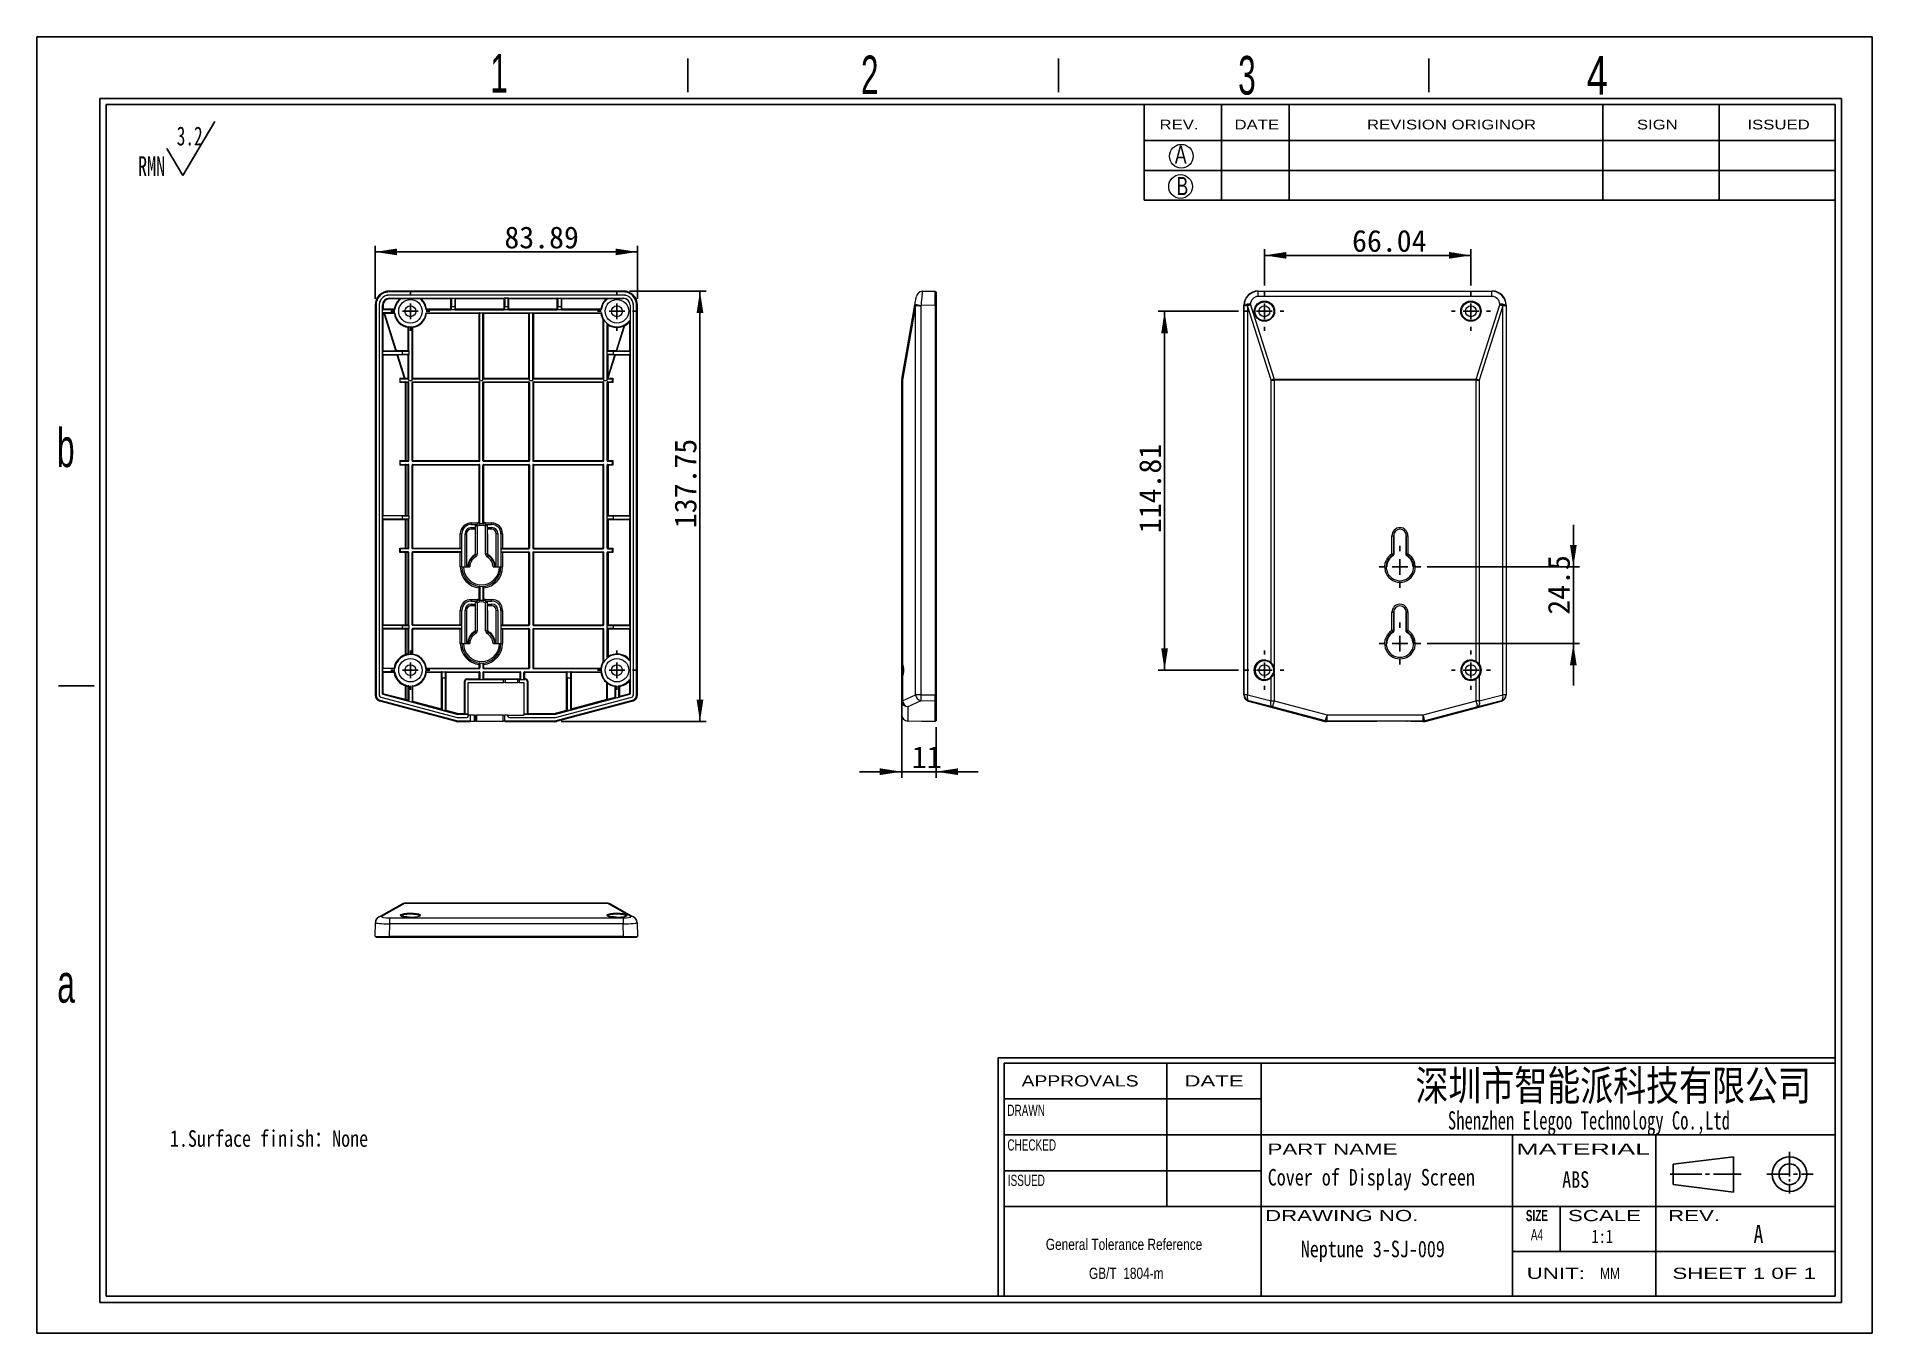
# Model space of a CAD drawing. Header units: millimetres. Extents: x 3 to 590, y 3 to 417.
import ezdxf

# ---------------------------------------------------------------- set-up
doc = ezdxf.new("R2010")
doc.units = ezdxf.units.MM
doc.header["$LTSCALE"] = 2
doc.layers.add('SLD-0', color=179, linetype='Continuous')
doc.styles.add('SLDTEXTSTYLE0', font='SIMSUN.TTC', dxfattribs={"width": 0.67})
doc.styles.add('SLDTEXTSTYLE1', font='SIMSUN.TTC', dxfattribs={"width": 0.8})
doc.styles.add('SLDTEXTSTYLE10', font='ARIAL.TTF', dxfattribs={"width": 0.7584})
doc.styles.add('SLDTEXTSTYLE11', font='ARIAL.TTF', dxfattribs={"width": 1.2324})
doc.styles.add('SLDTEXTSTYLE12', font='ARIAL.TTF', dxfattribs={"width": 1.7064})
doc.styles.add('SLDTEXTSTYLE13', font='SIMSUN.TTC', dxfattribs={"width": 0.8, "bigfont": 'bigfont'})
doc.styles.add('SLDTEXTSTYLE14', font='SIMKAI.TTF', dxfattribs={"width": 0.67})
doc.styles.add('SLDTEXTSTYLE15', font='SIMSUN.TTC')
doc.styles.add('SLDTEXTSTYLE2', font='SIMFANG.TTF', dxfattribs={"width": 0.8})
doc.styles.add('SLDTEXTSTYLE3', font='SIMSUN.TTC', dxfattribs={"width": 0.8})
doc.styles.add('SLDTEXTSTYLE4', font='SIMSUN.TTC', dxfattribs={"width": 0.8, "bigfont": 'bigfont'})
doc.styles.add('SLDTEXTSTYLE5', font='ARIAL.TTF', dxfattribs={"width": 0.63516})
doc.styles.add('SLDTEXTSTYLE6', font='GOTHIC.TTF', dxfattribs={"width": 0.7304})
doc.styles.add('SLDTEXTSTYLE7', font='GOTHIC.TTF', dxfattribs={"width": 0.61171})
doc.styles.add('SLDTEXTSTYLE8', font='ARIALBD.TTF', dxfattribs={"width": 0.63516})
doc.styles.add('SLDTEXTSTYLE9', font='ARIAL.TTF', dxfattribs={"width": 1.422})
doc.dimstyles.new('SLDDIMSTYLE0', dxfattribs={"dimtxt": 7, "dimasz": 7, "dimexe": 0, "dimexo": 0.0625, "dimgap": 1.75, "dimtad": 2, "dimrnd": 1e-09, "dimzin": 12, "dimdsep": 46, "dimtxsty": 'SLDTEXTSTYLE0', "dimsah": 1, "dimcen": 0.09, "dimadec": 0, "dimazin": 3, "dimtfac": 1, "dimtofl": 0, "dimtmove": 0, "dimatfit": 3, "dimfxl": 0, "dimfrac": 2, "dimtolj": 1, "dimtzin": 12, "dimarcsym": 0})
doc.dimstyles.new('SLDDIMSTYLE1', dxfattribs={"dimtxt": 7, "dimasz": 7, "dimexe": 0, "dimexo": 0.0625, "dimgap": 1.75, "dimtad": 2, "dimrnd": 1e-09, "dimzin": 12, "dimdsep": 46, "dimtxsty": 'SLDTEXTSTYLE0', "dimsah": 1, "dimcen": 0.09, "dimadec": 0, "dimazin": 3, "dimtfac": 1, "dimtmove": 0, "dimatfit": 0, "dimfxl": 0, "dimfrac": 2, "dimtolj": 1, "dimtzin": 12, "dimarcsym": 0})

msp = doc.modelspace()

# ---------------------------------------------------------------- texts
at = {"layer": 'SLD-0'}
for s, insert, char_height, attachment_point, style in [('1', (148.222, 411.798), 12.344, 1, 'SLDTEXTSTYLE7'), ('2', (266.776, 411.31), 12.344, 1, 'SLDTEXTSTYLE7'), ('3', (387.413, 411.186), 12.344, 1, 'SLDTEXTSTYLE7'), ('4', (498.881, 411.174), 12.344, 1, 'SLDTEXTSTYLE6'), ('A', (367.156, 382.504), 5.807, 1, 'SLDTEXTSTYLE6'), ('B', (367.664, 372.474), 5.807, 1, 'SLDTEXTSTYLE6'), ('b', (9.669, 292.039), 12.344, 1, 'SLDTEXTSTYLE7'), ('a', (9.76, 120.702), 12.344, 1, 'SLDTEXTSTYLE7'), ('\\M+1905B圳\\M+18E73\\M+19271\\M+1945C\\M+19468\\M+189C8\\M+18B5A\\M+1974C\\M+18CC0\\M+18CF6\\M+18E69', (507.351, 86.675), 9.65616, 2, 'SLDTEXTSTYLE13'), ('Cover of Display Screen', (429.997, 55.149), 5.29167, 2, 'SLDTEXTSTYLE3'), ('ABS', (495.355, 54.411), 5.2917, 2, 'SLDTEXTSTYLE3'), ('A', (552.228, 37.261), 5.821, 1, 'SLDTEXTSTYLE1'), ('Neptune 3-SJ-009', (430.478, 32.208), 5.29167, 2, 'SLDTEXTSTYLE3')]:
    msp.add_mtext(s, dxfattribs=dict(at, insert=insert, char_height=char_height, attachment_point=attachment_point, style=style))
at = {"layer": 'SLD-0', "color": 179}
for s, insert, char_height, attachment_point, style in [('REV.', (362.258, 390.8), 3.1073, 1, 'SLDTEXTSTYLE11'), ('DATE', (386.253, 390.8), 3.1073, 1, 'SLDTEXTSTYLE11'), ('REVISION ORIGINOR', (428.616, 390.8), 3.10727, 1, 'SLDTEXTSTYLE11'), ('SIGN', (514.933, 390.8), 3.1073, 1, 'SLDTEXTSTYLE11'), ('ISSUED', (550.296, 390.8), 3.1073, 1, 'SLDTEXTSTYLE11'), ('APPROVALS', (336.853, 85.125), 3.5853, 2, 'SLDTEXTSTYLE11'), ('DATE', (379.699, 85.125), 3.5853, 2, 'SLDTEXTSTYLE9'), ('DRAWN', (319.607, 75.706), 3.5853, 2, 'SLDTEXTSTYLE5'), ('Shenzhen Elegoo Technology Co.,Ltd', (499.597, 73.599), 5.82083, 2, 'SLDTEXTSTYLE14'), ('CHECKED', (321.391, 64.629), 3.5853, 2, 'SLDTEXTSTYLE5'), ('PART NAME', (417.588, 63.291), 3.5853, 2, 'SLDTEXTSTYLE9'), ('MATERIAL', (497.76, 63.291), 3.5853, 2, 'SLDTEXTSTYLE12'), ('ISSUED', (319.674, 53.309), 3.5853, 2, 'SLDTEXTSTYLE5'), ('DRAWING NO.', (420.536, 42.043), 3.58531, 2, 'SLDTEXTSTYLE9'), ('SIZE', (482.958, 42.043), 3.5853, 2, 'SLDTEXTSTYLE8'), ('SCALE', (504.578, 42.043), 3.5853, 2, 'SLDTEXTSTYLE9'), ('REV.', (533.22, 42.043), 3.5853, 2, 'SLDTEXTSTYLE9'), ('A4', (482.98, 35.906), 3.5853, 2, 'SLDTEXTSTYLE5'), ('1:1', (503.86, 35.71), 4.2333, 2, 'SLDTEXTSTYLE2'), ('UNIT:', (488.997, 23.581), 3.5853, 2, 'SLDTEXTSTYLE9'), ('MM', (506.322, 23.581), 3.5853, 2, 'SLDTEXTSTYLE10'), ('SHEET 1 0F 1', (549.24, 23.581), 3.58531, 2, 'SLDTEXTSTYLE9')]:
    msp.add_mtext(s, dxfattribs=dict(at, insert=insert, char_height=char_height, attachment_point=attachment_point, style=style))
at = {"layer": 'SLD-0', "color": 5, "insert": (45.802, 67.543), "char_height": 5.29167, "attachment_point": 1, "style": 'SLDTEXTSTYLE4'}
msp.add_mtext('1.Surface finish\\M+18146None', dxfattribs=at)

# ---------------------------------------------------------------- blocks, each defined once
blk = doc.blocks.new('SW_NOTE_0')
at = {"layer": 'SLD-0', "color": 0}
for q in [(24.54, 18.51), (9.21, 9.85)]:
    blk.add_line((14.32, 1.19), q, dxfattribs=at)
at = {"layer": 'SLD-0', "color": 0, "attachment_point": 1, "style": 'SLDTEXTSTYLE0'}
for s, insert, char_height in [('3.2', (12.37, 16.9), 6.063), ('RMN', (0, 7.39), 6.35)]:
    blk.add_mtext(s, dxfattribs=dict(at, insert=insert, char_height=char_height))
blk = doc.blocks.new('SW_NOTE_1')
at = {"layer": 'SLD-0', "color": 0, "char_height": 3.5853, "attachment_point": 2, "style": 'SLDTEXTSTYLE10'}
for s, insert in [('General Tolerance Reference ', (26.04, 4.62)), (' GB/T  1804-m', (26.22, -4.64))]:
    blk.add_mtext(s, dxfattribs=dict(at, insert=insert))
blk = doc.blocks.new('_D')
at = {"layer": 'SLD-0', "color": 5}
for p, q in [((111.41, 333.49), (111.41, 350.5)), ((111.41, 348.5), (195.3, 348.5)), ((195.3, 333.49), (195.3, 350.5))]:
    blk.add_line(p, q, dxfattribs=at)
for points in [[(111.41, 348.5), (118.41, 347.43), (118.41, 349.58)], [(195.3, 348.5), (188.3, 349.58), (188.3, 347.43)]]:
    blk.add_solid(points, dxfattribs=at)
at = {"layer": 'SLD-0', "color": 5, "insert": (152.75, 356.65), "char_height": 7, "attachment_point": 1, "style": 'SLDTEXTSTYLE15'}
blk.add_mtext('83.89', dxfattribs=at)
blk = doc.blocks.new('_D_1')
at = {"layer": 'SLD-0', "color": 5}
for p, q in [((192.8, 335.99), (217.3, 335.99)), ((215.3, 335.99), (215.3, 198.24)), ((170.88, 198.24), (217.3, 198.24))]:
    blk.add_line(p, q, dxfattribs=at)
for points in [[(215.3, 335.99), (214.22, 328.99), (216.38, 328.99)], [(215.3, 198.24), (216.38, 205.24), (214.22, 205.24)]]:
    blk.add_solid(points, dxfattribs=at)
at = {"layer": 'SLD-0', "color": 5, "insert": (207.16, 260.14), "char_height": 7, "attachment_point": 1, "rotation": 90, "style": 'SLDTEXTSTYLE15'}
blk.add_mtext('137.75', dxfattribs=at)
blk = doc.blocks.new('SW_CENTERMARKSYMBOL_0')
at = {"layer": 'SLD-0', "color": 0}
for p, q in [((0, 5), (0, 6.25)), ((-5, 0), (-6.25, 0)), ((0, 0), (-2.5, 0)), ((0, 0), (0, 2.5)), ((0, 0), (0, -2.5)), ((0, 0), (2.5, 0)), ((5, 0), (6.25, 0)), ((0, -5), (0, -6.25))]:
    blk.add_line(p, q, dxfattribs=at)
blk = doc.blocks.new('SW_CENTERMARKSYMBOL_1')
at = {"layer": 'SLD-0', "color": 0}
for p, q in [((0, 5), (0, 6.25)), ((-5, 0), (-6.25, 0)), ((0, 0), (-2.5, 0)), ((0, 0), (0, 2.5)), ((0, 0), (0, -2.5)), ((0, 0), (2.5, 0)), ((5, 0), (6.25, 0)), ((0, -5), (0, -6.25))]:
    blk.add_line(p, q, dxfattribs=at)
blk = doc.blocks.new('SW_CENTERMARKSYMBOL_2')
at = {"layer": 'SLD-0', "color": 0}
for p, q in [((0, 5), (0, 6.25)), ((-5, 0), (-6.25, 0)), ((0, 0), (-2.5, 0)), ((0, 0), (0, 2.5)), ((0, 0), (0, -2.5)), ((0, 0), (2.5, 0)), ((5, 0), (6.25, 0)), ((0, -5), (0, -6.25))]:
    blk.add_line(p, q, dxfattribs=at)
blk = doc.blocks.new('SW_CENTERMARKSYMBOL_3')
at = {"layer": 'SLD-0', "color": 0}
for p, q in [((0, 5), (0, 6.25)), ((-5, 0), (-6.25, 0)), ((0, 0), (-2.5, 0)), ((0, 0), (0, 2.5)), ((0, 0), (0, -2.5)), ((0, 0), (2.5, 0)), ((5, 0), (6.25, 0)), ((0, -5), (0, -6.25))]:
    blk.add_line(p, q, dxfattribs=at)
blk = doc.blocks.new('_D_2')
at = {"layer": 'SLD-0', "color": 5}
for p, q in [((279.81, 215.5), (279.81, 180.24)), ((290.81, 196.53), (290.81, 180.24)), ((279.81, 182.24), (266.35, 182.24)), ((279.81, 182.24), (290.81, 182.24)), ((290.81, 182.24), (304.28, 182.24))]:
    blk.add_line(p, q, dxfattribs=at)
for points in [[(279.81, 182.24), (272.81, 183.31), (272.81, 181.16)], [(290.81, 182.24), (297.81, 181.16), (297.81, 183.31)]]:
    blk.add_solid(points, dxfattribs=at)
at = {"layer": 'SLD-0', "color": 5, "insert": (283.07, 190.38), "char_height": 7, "attachment_point": 1, "style": 'SLDTEXTSTYLE15'}
blk.add_mtext('11', dxfattribs=at)
blk = doc.blocks.new('_D_3')
at = {"layer": 'SLD-0', "color": 5}
for p, q in [((395.82, 337.76), (395.82, 349.4)), ((395.82, 347.4), (461.86, 347.4)), ((461.86, 337.76), (461.86, 349.4))]:
    blk.add_line(p, q, dxfattribs=at)
for points in [[(395.82, 347.4), (402.82, 346.33), (402.82, 348.48)], [(461.86, 347.4), (454.86, 348.48), (454.86, 346.33)]]:
    blk.add_solid(points, dxfattribs=at)
at = {"layer": 'SLD-0', "color": 5, "insert": (423.85, 355.55), "char_height": 7, "attachment_point": 1, "style": 'SLDTEXTSTYLE15'}
blk.add_mtext('66.04', dxfattribs=at)
blk = doc.blocks.new('_D_4')
at = {"layer": 'SLD-0', "color": 5}
for p, q in [((387.57, 329.51), (361.88, 329.51)), ((363.88, 329.51), (363.88, 214.7)), ((387.57, 214.7), (361.88, 214.7))]:
    blk.add_line(p, q, dxfattribs=at)
for points in [[(363.88, 329.51), (362.81, 322.51), (364.96, 322.51)], [(363.88, 214.7), (364.96, 221.7), (362.81, 221.7)]]:
    blk.add_solid(points, dxfattribs=at)
at = {"layer": 'SLD-0', "color": 5, "insert": (355.74, 258.55), "char_height": 7, "attachment_point": 1, "rotation": 90, "style": 'SLDTEXTSTYLE15'}
blk.add_mtext('114.81', dxfattribs=at)
blk = doc.blocks.new('_D_5')
at = {"layer": 'SLD-0', "color": 5}
for p, q in [((494.61, 247.73), (494.61, 261.2)), ((447.86, 247.73), (496.61, 247.73)), ((494.61, 247.73), (494.61, 223.23)), ((447.86, 223.23), (496.61, 223.23)), ((494.61, 223.23), (494.61, 209.77))]:
    blk.add_line(p, q, dxfattribs=at)
for points in [[(494.61, 247.73), (495.68, 254.73), (493.53, 254.73)], [(494.61, 223.23), (493.53, 216.23), (495.68, 216.23)]]:
    blk.add_solid(points, dxfattribs=at)
at = {"layer": 'SLD-0', "color": 5, "insert": (486.46, 232.45), "char_height": 7, "attachment_point": 1, "rotation": 90, "style": 'SLDTEXTSTYLE15'}
blk.add_mtext('24.5', dxfattribs=at)
blk = doc.blocks.new('SW_CENTERMARKSYMBOL_4')
at = {"layer": 'SLD-0', "color": 0}
for p, q in [((0, 5), (0, 6.25)), ((-5, 0), (-6.25, 0)), ((0, 0), (-2.5, 0)), ((0, 0), (0, 2.5)), ((0, 0), (0, -2.5)), ((0, 0), (2.5, 0)), ((5, 0), (6.25, 0)), ((0, -5), (0, -6.25))]:
    blk.add_line(p, q, dxfattribs=at)
blk = doc.blocks.new('SW_CENTERMARKSYMBOL_5')
at = {"layer": 'SLD-0', "color": 0}
for p, q in [((0, 5), (0, 6.25)), ((-5, 0), (-6.25, 0)), ((0, 0), (-2.5, 0)), ((0, 0), (0, 2.5)), ((0, 0), (0, -2.5)), ((0, 0), (2.5, 0)), ((5, 0), (6.25, 0)), ((0, -5), (0, -6.25))]:
    blk.add_line(p, q, dxfattribs=at)
blk = doc.blocks.new('SW_CENTERMARKSYMBOL_6')
at = {"layer": 'SLD-0', "color": 0}
for p, q in [((0, 5), (0, 6.25)), ((-5, 0), (-6.25, 0)), ((0, 0), (-2.5, 0)), ((0, 0), (0, 2.5)), ((0, 0), (0, -2.5)), ((0, 0), (2.5, 0)), ((5, 0), (6.25, 0)), ((0, -5), (0, -6.25))]:
    blk.add_line(p, q, dxfattribs=at)
blk = doc.blocks.new('SW_CENTERMARKSYMBOL_7')
at = {"layer": 'SLD-0', "color": 0}
for p, q in [((0, 5), (0, 6.25)), ((-5, 0), (-6.25, 0)), ((0, 0), (-2.5, 0)), ((0, 0), (0, 2.5)), ((0, 0), (0, -2.5)), ((0, 0), (2.5, 0)), ((5, 0), (6.25, 0)), ((0, -5), (0, -6.25))]:
    blk.add_line(p, q, dxfattribs=at)
blk = doc.blocks.new('SW_CENTERMARKSYMBOL_8')
at = {"layer": 'SLD-0', "color": 0}
for p, q in [((0, 5), (0, 6.7)), ((-5, 0), (-6.7, 0)), ((0, 0), (-2.5, 0)), ((0, 0), (0, 2.5)), ((0, 0), (0, -2.5)), ((0, 0), (2.5, 0)), ((5, 0), (6.7, 0)), ((0, -5), (0, -6.7))]:
    blk.add_line(p, q, dxfattribs=at)
blk = doc.blocks.new('SW_CENTERMARKSYMBOL_9')
at = {"layer": 'SLD-0', "color": 0}
for p, q in [((0, 5), (0, 6.7)), ((-5, 0), (-6.7, 0)), ((0, 0), (-2.5, 0)), ((0, 0), (0, 2.5)), ((0, 0), (0, -2.5)), ((0, 0), (2.5, 0)), ((5, 0), (6.7, 0)), ((0, -5), (0, -6.7))]:
    blk.add_line(p, q, dxfattribs=at)

# ---------------------------------------------------------------- dimensions: what is measured, and where the dimension line sits
at = {"layer": 'SLD-0', "color": 5}
for base, p1, p2, dimstyle, picture, middle in [((195.302, 348.503), (111.412, 331.489), (195.302, 331.489), 'SLDDIMSTYLE0', '_D', (159.552, 348.503)), ((461.857, 347.405), (395.817, 335.764), (461.857, 335.764), 'SLDDIMSTYLE0', '_D_3', (430.656, 347.405)), ((290.814, 182.236), (279.814, 217.498), (290.814, 198.534), 'SLDDIMSTYLE1', '_D_2', (285.794, 182.236))]:
    dim = msp.add_linear_dim(base=base, p1=p1, p2=p2, dimstyle=dimstyle, dxfattribs=at)
    dim.commit()
    dim.dimension.update_dxf_attribs({"geometry": picture, "text_midpoint": middle, "dimtype": 160})
for base, p1, p2, dimstyle, picture, middle in [((215.302, 198.239), (190.802, 335.988), (168.881, 198.239), 'SLDDIMSTYLE0', '_D_1', (215.302, 268.304)), ((363.883, 214.704), (389.567, 329.514), (389.567, 214.704), 'SLDDIMSTYLE0', '_D_4', (363.883, 266.721)), ((494.606, 223.234), (445.857, 247.734), (445.857, 223.234), 'SLDDIMSTYLE1', '_D_5', (494.606, 237.896))]:
    dim = msp.add_linear_dim(base=base, p1=p1, p2=p2, angle=90, dimstyle=dimstyle, dxfattribs=at)
    dim.commit()
    dim.dimension.update_dxf_attribs({"geometry": picture, "text_midpoint": middle, "dimtype": 160})

# ---------------------------------------------------------------- linework, layer by layer
at = {"color": 7, "linetype": 'Continuous', "lineweight": 15}
for p, q in [((190.808, 335.694), (115.906, 335.694)), ((190.807, 334.693), (115.907, 334.693)), ((115.907, 334.672), (115.907, 334.693)), ((190.807, 334.672), (115.907, 334.672)), ((190.802, 335.988), (115.912, 335.988)), ((190.807, 334.672), (190.807, 334.693)), ((286.443, 335.917), (290.514, 335.988)), ((290.514, 331.489), (290.514, 335.988)), ((290.514, 335.694), (290.814, 335.694)), ((393.761, 335.988), (393.832, 335.917)), ((393.761, 335.988), (468.652, 335.988)), ((393.832, 334.265), (393.832, 335.917)), ((393.832, 335.917), (468.581, 335.917)), ((468.581, 335.917), (468.652, 335.988)), ((468.581, 334.265), (468.581, 335.917)), ((111.412, 331.489), (111.412, 206.775)), ((111.707, 331.494), (111.707, 206.77)), ((112.707, 331.494), (112.707, 206.77)), ((112.728, 331.494), (112.707, 331.494)), ((112.728, 331.494), (112.728, 206.786)), ((113.728, 207.175), (113.728, 331.473)), ((113.728, 331.473), (113.782, 331.419)), ((113.755, 330.214), (113.786, 330.214)), ((113.755, 328.814), (113.755, 330.214)), ((113.786, 328.814), (113.755, 328.814)), ((113.786, 330.214), (113.782, 331.419)), ((113.786, 316.914), (113.786, 328.814)), ((113.889, 328.814), (113.786, 328.814)), ((114.274, 328.814), (113.889, 328.814)), ((113.889, 328.814), (113.889, 316.914)), ((117.554, 330.014), (113.955, 330.014)), ((117.554, 329.014), (113.955, 329.014)), ((113.982, 331.454), (113.986, 330.248)), ((113.986, 330.248), (117.554, 330.248)), ((113.986, 330.014), (113.986, 330.248)), ((118.06, 316.914), (114.274, 328.814)), ((114.371, 328.848), (114.371, 329.014)), ((117.554, 328.848), (114.371, 328.848)), ((114.371, 328.848), (118.157, 316.948)), ((115.928, 333.672), (190.786, 333.672)), ((115.975, 333.625), (115.928, 333.672)), ((115.975, 333.625), (119.28, 333.625)), ((115.975, 333.46), (115.975, 333.625)), ((119.28, 333.46), (115.975, 333.46)), ((117.554, 330.014), (117.554, 330.248)), ((117.554, 328.848), (117.554, 329.014)), ((119.28, 333.46), (119.28, 333.625)), ((119.304, 333.645), (126.11, 333.645)), ((126.134, 333.625), (135.657, 333.625)), ((126.134, 333.46), (126.134, 333.625)), ((135.657, 333.46), (126.134, 333.46)), ((127.682, 329.014), (183.772, 329.014)), ((127.86, 330.248), (135.657, 330.248)), ((127.86, 330.248), (127.86, 330.014)), ((127.86, 330.014), (135.657, 330.014)), ((144.707, 328.848), (127.86, 328.848)), ((135.657, 333.671), (137.057, 333.671)), ((135.657, 333.625), (135.657, 333.671)), ((135.657, 333.625), (135.657, 333.46)), ((135.657, 330.248), (135.657, 333.46)), ((135.657, 330.014), (135.657, 330.248)), ((135.857, 333.471), (135.857, 331.014)), ((135.857, 331.014), (136.857, 331.014)), ((135.857, 330.014), (135.857, 331.014)), ((136.857, 330.014), (135.857, 330.014)), ((136.857, 333.471), (136.857, 331.014)), ((136.857, 331.014), (136.857, 330.014)), ((137.057, 333.671), (137.057, 333.625)), ((137.057, 333.625), (152.657, 333.625)), ((137.057, 333.625), (137.057, 333.46)), ((137.057, 333.46), (137.057, 330.248)), ((152.657, 333.46), (137.057, 333.46)), ((137.057, 330.248), (152.657, 330.248)), ((137.057, 330.248), (137.057, 330.014)), ((137.057, 330.014), (152.657, 330.014)), ((144.707, 308.171), (144.707, 328.848)), ((144.907, 307.349), (144.907, 329.014)), ((145.907, 307.349), (145.907, 329.014)), ((146.107, 328.848), (146.107, 308.171)), ((160.607, 328.848), (146.107, 328.848)), ((154.057, 333.671), (152.657, 333.671)), ((152.657, 333.625), (152.657, 333.671)), ((152.657, 333.625), (152.657, 333.46)), ((152.657, 330.248), (152.657, 333.46)), ((152.657, 330.248), (152.657, 330.014)), ((152.857, 333.471), (152.857, 331.014)), ((152.857, 330.014), (152.857, 331.014)), ((152.857, 331.014), (153.857, 331.014)), ((153.857, 330.014), (152.857, 330.014)), ((153.857, 333.471), (153.857, 331.014)), ((153.857, 331.014), (153.857, 330.014)), ((154.057, 333.671), (154.057, 333.625)), ((154.057, 333.625), (169.657, 333.625)), ((154.057, 333.46), (154.057, 333.625)), ((154.057, 333.46), (154.057, 330.248)), ((169.657, 333.46), (154.057, 333.46)), ((154.057, 330.248), (169.657, 330.248)), ((154.057, 330.248), (154.057, 330.014)), ((154.057, 330.014), (169.657, 330.014)), ((160.607, 308.171), (160.607, 328.848)), ((160.807, 307.349), (160.807, 329.014)), ((161.807, 307.349), (161.807, 329.014)), ((162.007, 328.848), (162.007, 308.171)), ((183.594, 328.848), (162.007, 328.848)), ((169.657, 333.671), (171.057, 333.671)), ((169.657, 333.625), (169.657, 333.671)), ((169.657, 333.625), (169.657, 333.46)), ((169.657, 330.248), (169.657, 333.46)), ((169.657, 330.014), (169.657, 330.248)), ((169.857, 333.471), (169.857, 331.014)), ((169.857, 331.014), (170.857, 331.014)), ((169.857, 330.014), (169.857, 331.014)), ((170.857, 330.014), (169.857, 330.014)), ((170.857, 333.471), (170.857, 331.014)), ((170.857, 331.014), (170.857, 330.014)), ((171.057, 333.671), (171.057, 333.625)), ((171.057, 333.625), (185.32, 333.625)), ((171.057, 333.625), (171.057, 333.46)), ((171.057, 333.46), (171.057, 330.248)), ((185.32, 333.46), (171.057, 333.46)), ((171.057, 330.248), (183.594, 330.248)), ((171.057, 330.248), (171.057, 330.014)), ((171.057, 330.014), (183.594, 330.014)), ((183.594, 330.248), (183.594, 330.014)), ((185.32, 333.625), (185.32, 333.46)), ((185.344, 333.645), (190.759, 333.645)), ((190.786, 333.672), (190.759, 333.645)), ((192.959, 331.446), (192.986, 331.473)), ((192.959, 331.446), (192.959, 326.205)), ((192.986, 331.473), (192.986, 207.175)), ((193.986, 331.494), (194.007, 331.494)), ((193.986, 206.786), (193.986, 331.494)), ((194.007, 206.77), (194.007, 331.494)), ((195.007, 206.77), (195.007, 331.494)), ((195.302, 206.775), (195.302, 331.489)), ((279.844, 307.81), (284.033, 331.565)), ((284.253, 331.217), (280.064, 307.462)), ((284.033, 331.565), (284.067, 331.758)), ((284.253, 206.854), (284.253, 331.217)), ((285.967, 331.217), (284.253, 331.217)), ((286.001, 331.41), (285.967, 331.217)), ((285.967, 331.217), (285.967, 206.854)), ((290.514, 331.489), (286.001, 331.41)), ((290.514, 331.494), (290.814, 331.494)), ((290.514, 331.489), (290.514, 206.775)), ((290.814, 331.494), (290.814, 206.77)), ((389.262, 206.775), (389.262, 331.489)), ((389.341, 331.41), (389.262, 331.489)), ((389.341, 331.217), (389.341, 331.41)), ((390.371, 331.217), (389.341, 331.217)), ((389.341, 206.854), (389.341, 331.217)), ((397.928, 307.462), (390.371, 331.217)), ((390.371, 331.217), (390.371, 206.854)), ((391.34, 331.758), (391.341, 331.565)), ((391.341, 331.565), (398.898, 307.81)), ((468.581, 334.265), (393.832, 334.265)), ((463.516, 307.81), (471.072, 331.565)), ((472.042, 331.217), (464.486, 307.462)), ((471.072, 331.565), (471.073, 331.758)), ((472.042, 206.854), (472.042, 331.217)), ((473.072, 331.217), (472.042, 331.217)), ((473.073, 331.41), (473.072, 331.217)), ((473.072, 331.217), (473.072, 206.854)), ((473.152, 331.489), (473.073, 331.41)), ((473.152, 331.489), (473.152, 206.775)), ((122.007, 316.948), (122.007, 324.396)), ((122.207, 316.914), (122.207, 324.361)), ((123.207, 307.349), (123.207, 324.539)), ((123.407, 324.396), (123.407, 308.171)), ((184.389, 308.171), (184.389, 326.712)), ((184.589, 307.349), (184.589, 326.737)), ((185.589, 316.914), (185.589, 325.237)), ((185.789, 325.272), (185.789, 316.948)), ((188.557, 316.948), (191.088, 324.905)), ((191.185, 324.871), (188.654, 316.914)), ((192.928, 326.168), (192.825, 326.168)), ((192.825, 316.914), (192.825, 326.168)), ((192.928, 326.168), (192.928, 316.914)), ((113.73, 316.914), (113.786, 316.914)), ((113.73, 316.914), (113.73, 315.514)), ((113.786, 315.514), (113.73, 315.514)), ((113.889, 316.914), (113.786, 316.914)), ((113.786, 264.06), (113.786, 315.514)), ((113.889, 315.514), (113.786, 315.514)), ((113.889, 316.914), (118.06, 316.914)), ((118.505, 315.514), (113.889, 315.514)), ((113.889, 315.514), (113.889, 264.234)), ((113.93, 316.714), (120.207, 316.714)), ((113.93, 315.714), (120.207, 315.714)), ((118.157, 316.948), (122.007, 316.948)), ((118.157, 316.714), (118.157, 316.948)), ((120.852, 308.136), (118.505, 315.514)), ((118.602, 315.548), (118.602, 315.714)), ((122.007, 315.548), (118.602, 315.548)), ((118.602, 315.548), (120.949, 308.171)), ((120.207, 315.714), (120.207, 316.714)), ((120.207, 316.714), (122.207, 316.714)), ((122.207, 315.714), (120.207, 315.714)), ((122.007, 316.714), (122.007, 316.948)), ((122.007, 315.548), (122.007, 315.714)), ((122.007, 308.171), (122.007, 315.548)), ((122.207, 316.714), (122.207, 315.714)), ((122.207, 307.349), (122.207, 315.514)), ((185.589, 315.714), (185.589, 316.714)), ((185.589, 316.714), (187.589, 316.714)), ((187.589, 315.714), (185.589, 315.714)), ((185.589, 307.349), (185.589, 315.514)), ((185.789, 316.948), (188.557, 316.948)), ((185.789, 316.948), (185.789, 316.714)), ((185.789, 315.714), (185.789, 315.548)), ((188.112, 315.548), (185.789, 315.548)), ((185.789, 315.548), (185.789, 308.245)), ((185.789, 308.245), (188.112, 315.548)), ((188.209, 315.514), (185.862, 308.136)), ((187.589, 316.714), (187.589, 315.714)), ((187.589, 316.714), (192.784, 316.714)), ((187.589, 315.714), (192.784, 315.714)), ((188.112, 315.714), (188.112, 315.548)), ((192.825, 315.514), (188.209, 315.514)), ((188.557, 316.714), (188.557, 316.948)), ((188.654, 316.914), (192.825, 316.914)), ((192.928, 316.914), (192.825, 316.914)), ((192.928, 315.514), (192.825, 315.514)), ((192.825, 264.234), (192.825, 315.514)), ((192.928, 316.914), (192.984, 316.914)), ((192.928, 315.514), (192.928, 264.234)), ((192.984, 315.514), (192.928, 315.514)), ((192.984, 315.514), (192.984, 316.914)), ((119.321, 308.136), (120.852, 308.136)), ((119.321, 308.136), (119.321, 306.736)), ((121.08, 306.736), (119.321, 306.736)), ((119.734, 307.936), (122.007, 307.936)), ((119.734, 306.936), (122.007, 306.936)), ((120.949, 308.171), (122.007, 308.171)), ((120.949, 307.936), (120.949, 308.171)), ((121.08, 281.734), (121.08, 306.736)), ((121.177, 306.736), (121.08, 306.736)), ((121.177, 306.736), (121.177, 306.936)), ((122.007, 306.736), (121.177, 306.736)), ((121.177, 306.736), (121.177, 281.734)), ((122.007, 307.936), (122.007, 308.171)), ((122.007, 306.936), (122.007, 306.736)), ((122.207, 306.736), (122.007, 306.736)), ((122.007, 281.734), (122.007, 306.736)), ((122.207, 307.349), (123.207, 307.349)), ((122.207, 281.734), (122.207, 306.736)), ((123.207, 281.734), (123.207, 306.736)), ((123.407, 306.736), (123.207, 306.736)), ((123.407, 308.171), (144.707, 308.171)), ((123.407, 308.171), (123.407, 307.936)), ((123.407, 307.936), (144.707, 307.936)), ((123.407, 306.936), (144.707, 306.936)), ((123.407, 306.736), (123.407, 306.936)), ((144.707, 306.736), (123.407, 306.736)), ((123.407, 306.736), (123.407, 281.734)), ((144.707, 307.936), (144.707, 308.171)), ((144.707, 306.736), (144.707, 306.936)), ((144.707, 306.736), (144.907, 306.736)), ((144.707, 281.734), (144.707, 306.736)), ((144.907, 307.349), (145.907, 307.349)), ((144.907, 281.734), (144.907, 306.736)), ((145.907, 281.734), (145.907, 306.736)), ((145.907, 306.736), (146.107, 306.736)), ((146.107, 308.171), (160.607, 308.171)), ((146.107, 308.171), (146.107, 307.936)), ((146.107, 307.936), (160.607, 307.936)), ((146.107, 306.936), (160.607, 306.936)), ((146.107, 306.936), (146.107, 306.736)), ((146.107, 306.736), (146.107, 281.734)), ((160.607, 306.736), (146.107, 306.736)), ((160.607, 307.936), (160.607, 308.171)), ((160.607, 306.936), (160.607, 306.736)), ((160.807, 306.736), (160.607, 306.736)), ((160.607, 281.734), (160.607, 306.736)), ((160.807, 307.349), (161.807, 307.349)), ((160.807, 306.736), (160.807, 281.734)), ((161.807, 306.736), (161.807, 281.734)), ((162.007, 306.736), (161.807, 306.736)), ((162.007, 308.171), (184.389, 308.171)), ((162.007, 308.171), (162.007, 307.936)), ((162.007, 307.936), (184.389, 307.936)), ((162.007, 306.936), (184.389, 306.936)), ((162.007, 306.736), (162.007, 306.936)), ((162.007, 306.736), (162.007, 281.734)), ((184.389, 306.736), (162.007, 306.736)), ((184.389, 307.936), (184.389, 308.171)), ((184.389, 306.936), (184.389, 306.736)), ((184.589, 306.736), (184.389, 306.736)), ((184.389, 281.734), (184.389, 306.736)), ((184.589, 307.349), (185.589, 307.349)), ((184.589, 281.734), (184.589, 306.736)), ((185.589, 281.734), (185.589, 306.736)), ((185.886, 306.736), (185.589, 306.736)), ((185.789, 307.936), (186.98, 307.936)), ((185.789, 306.936), (186.98, 306.936)), ((185.862, 308.136), (187.438, 308.136)), ((185.886, 306.736), (185.886, 281.734)), ((187.438, 306.736), (185.886, 306.736)), ((187.341, 306.833), (187.341, 308.039)), ((187.438, 308.136), (187.438, 306.736)), ((279.814, 307.462), (280.064, 307.462)), ((279.814, 217.498), (279.814, 307.462)), ((280.064, 307.462), (280.064, 216.771)), ((397.928, 307.462), (398.898, 307.462)), ((397.928, 217.066), (397.928, 307.462)), ((398.898, 307.81), (398.898, 307.462)), ((398.898, 307.81), (463.516, 307.81)), ((398.898, 307.462), (398.898, 215.738)), ((463.516, 307.462), (398.898, 307.462)), ((463.516, 307.81), (463.516, 307.462)), ((463.516, 217.498), (463.516, 307.462)), ((463.516, 307.462), (464.486, 307.462)), ((464.486, 307.462), (464.486, 216.771)), ((119.321, 281.734), (121.08, 281.734)), ((119.321, 281.734), (119.321, 280.334)), ((121.08, 280.334), (119.321, 280.334)), ((119.734, 281.534), (122.007, 281.534)), ((119.734, 280.534), (122.007, 280.534)), ((121.177, 281.734), (121.08, 281.734)), ((121.08, 264.234), (121.08, 280.334)), ((121.177, 280.334), (121.08, 280.334)), ((121.177, 281.734), (121.177, 281.534)), ((121.177, 281.734), (122.007, 281.734)), ((121.177, 280.334), (121.177, 280.534)), ((122.007, 280.334), (121.177, 280.334)), ((121.177, 280.334), (121.177, 264.234)), ((122.007, 281.534), (122.007, 281.734)), ((122.207, 281.734), (122.007, 281.734)), ((122.007, 280.334), (122.007, 280.534)), ((122.007, 280.334), (122.207, 280.334)), ((122.007, 264.234), (122.007, 280.334)), ((122.207, 264.234), (122.207, 280.334)), ((123.207, 281.734), (123.407, 281.734)), ((123.207, 253.734), (123.207, 280.334)), ((123.407, 280.334), (123.207, 280.334)), ((123.407, 281.534), (123.407, 281.734)), ((123.407, 281.734), (144.707, 281.734)), ((123.407, 281.534), (144.707, 281.534)), ((123.407, 280.534), (144.707, 280.534)), ((123.407, 280.334), (123.407, 280.534)), ((123.407, 280.334), (123.407, 253.734)), ((144.707, 280.334), (123.407, 280.334)), ((144.707, 281.534), (144.707, 281.734)), ((144.907, 281.734), (144.707, 281.734)), ((144.707, 280.334), (144.707, 280.534)), ((144.707, 280.334), (144.907, 280.334)), ((144.707, 261.976), (144.707, 280.334)), ((144.907, 261.672), (144.907, 280.334)), ((146.107, 281.734), (145.907, 281.734)), ((145.907, 261.672), (145.907, 280.334)), ((145.907, 280.334), (146.107, 280.334)), ((146.107, 281.734), (146.107, 281.534)), ((146.107, 281.734), (160.607, 281.734)), ((146.107, 281.534), (160.607, 281.534)), ((146.107, 280.534), (160.607, 280.534)), ((146.107, 280.534), (146.107, 280.334)), ((160.607, 280.334), (146.107, 280.334)), ((146.107, 280.334), (146.107, 261.976)), ((160.607, 281.734), (160.807, 281.734)), ((160.607, 281.734), (160.607, 281.534)), ((160.607, 280.534), (160.607, 280.334)), ((160.607, 253.734), (160.607, 280.334)), ((160.807, 280.334), (160.607, 280.334)), ((160.807, 280.334), (160.807, 253.734)), ((162.007, 281.734), (161.807, 281.734)), ((161.807, 280.334), (161.807, 253.734)), ((162.007, 280.334), (161.807, 280.334)), ((162.007, 281.734), (162.007, 281.534)), ((162.007, 281.734), (184.389, 281.734)), ((162.007, 281.534), (184.389, 281.534)), ((162.007, 280.534), (184.389, 280.534)), ((162.007, 280.334), (162.007, 280.534)), ((162.007, 280.334), (162.007, 253.734)), ((184.389, 280.334), (162.007, 280.334)), ((184.389, 281.534), (184.389, 281.734)), ((184.589, 281.734), (184.389, 281.734)), ((184.389, 280.534), (184.389, 280.334)), ((184.389, 253.734), (184.389, 280.334)), ((184.589, 280.334), (184.389, 280.334)), ((184.589, 253.734), (184.589, 280.334)), ((185.886, 281.734), (185.589, 281.734)), ((185.589, 264.234), (185.589, 280.334)), ((185.886, 280.334), (185.589, 280.334)), ((185.789, 281.534), (186.98, 281.534)), ((185.789, 280.534), (186.98, 280.534)), ((185.886, 281.734), (187.438, 281.734)), ((185.886, 280.334), (185.886, 264.234)), ((187.438, 280.334), (185.886, 280.334)), ((187.341, 280.431), (187.341, 281.637)), ((187.438, 281.734), (187.438, 280.334)), ((113.889, 264.234), (121.08, 264.234)), ((121.08, 264.234), (121.177, 264.234)), ((121.177, 264.034), (121.177, 264.234)), ((121.177, 264.234), (122.007, 264.234)), ((122.007, 264.034), (122.007, 264.234)), ((122.207, 264.234), (122.007, 264.234)), ((185.589, 264.234), (185.886, 264.234)), ((185.886, 264.234), (192.825, 264.234)), ((192.928, 264.234), (192.825, 264.234)), ((192.928, 264.234), (192.984, 264.234)), ((192.984, 262.834), (192.984, 264.234)), ((113.73, 264.034), (113.73, 263.034)), ((120.207, 264.034), (113.73, 264.034)), ((120.207, 263.034), (113.73, 263.034)), ((113.786, 229.234), (113.786, 263.007)), ((121.08, 262.834), (113.889, 262.834)), ((113.889, 262.834), (113.889, 229.234)), ((120.207, 263.034), (120.207, 264.034)), ((120.207, 264.034), (122.207, 264.034)), ((122.207, 263.034), (120.207, 263.034)), ((121.08, 253.734), (121.08, 262.834)), ((121.177, 262.834), (121.08, 262.834)), ((121.177, 262.834), (121.177, 263.034)), ((122.007, 262.834), (121.177, 262.834)), ((121.177, 262.834), (121.177, 253.734)), ((122.007, 262.834), (122.007, 263.034)), ((122.207, 262.834), (122.007, 262.834)), ((122.007, 253.734), (122.007, 262.834)), ((122.207, 264.034), (122.207, 263.034)), ((122.207, 253.734), (122.207, 262.834)), ((138.657, 258.334), (139.157, 258.334)), ((138.657, 253.734), (138.657, 258.334)), ((139.157, 247.734), (139.157, 258.334)), ((140.157, 247.734), (140.157, 258.334)), ((140.157, 258.334), (140.657, 258.334)), ((140.657, 258.334), (140.657, 247.734)), ((142.157, 261.834), (144.111, 261.834)), ((142.157, 261.834), (142.157, 261.334)), ((142.157, 261.334), (144.19, 261.334)), ((142.157, 260.334), (143.557, 260.334)), ((142.157, 260.334), (142.157, 259.834)), ((143.557, 259.834), (142.157, 259.834)), ((143.557, 251.804), (143.557, 261.053)), ((144.057, 260.745), (144.057, 251.804)), ((144.707, 261.976), (144.907, 261.976)), ((145.907, 261.976), (146.107, 261.976)), ((146.624, 261.334), (148.657, 261.334)), ((146.703, 261.834), (148.657, 261.834)), ((146.757, 251.804), (146.757, 260.745)), ((147.257, 261.053), (147.257, 251.804)), ((147.257, 260.334), (148.657, 260.334)), ((148.657, 259.834), (147.257, 259.834)), ((148.657, 261.334), (148.657, 261.834)), ((148.657, 260.334), (148.657, 259.834)), ((150.157, 247.734), (150.157, 258.334)), ((150.657, 258.334), (150.157, 258.334)), ((150.657, 258.334), (150.657, 247.734)), ((151.657, 258.334), (151.657, 247.734)), ((151.657, 258.334), (152.157, 258.334)), ((152.157, 258.334), (152.157, 253.734)), ((185.589, 263.034), (185.589, 264.034)), ((185.589, 264.034), (187.589, 264.034)), ((187.589, 263.034), (185.589, 263.034)), ((185.589, 253.734), (185.589, 262.834)), ((185.886, 262.834), (185.589, 262.834)), ((192.825, 262.834), (185.886, 262.834)), ((185.886, 262.834), (185.886, 253.734)), ((187.589, 264.034), (187.589, 263.034)), ((187.589, 264.034), (192.784, 264.034)), ((187.589, 263.034), (192.784, 263.034)), ((192.928, 262.834), (192.825, 262.834)), ((192.825, 229.234), (192.825, 262.834)), ((192.928, 262.834), (192.928, 229.234)), ((192.984, 262.834), (192.928, 262.834)), ((437.307, 251.804), (437.307, 258.617)), ((441.007, 258.617), (441.007, 251.804)), ((119.276, 252.334), (119.276, 253.734)), ((119.276, 253.734), (121.08, 253.734)), ((119.373, 253.637), (119.373, 252.431)), ((122.007, 253.534), (119.734, 253.534)), ((122.007, 252.534), (119.734, 252.534)), ((121.177, 253.734), (121.08, 253.734)), ((121.177, 253.534), (121.177, 253.734)), ((121.177, 253.734), (122.007, 253.734)), ((121.177, 252.534), (121.177, 252.334)), ((122.007, 253.534), (122.007, 253.734)), ((122.207, 253.734), (122.007, 253.734)), ((122.007, 252.534), (122.007, 252.334)), ((123.407, 253.734), (123.207, 253.734)), ((123.407, 253.734), (138.657, 253.734)), ((123.407, 253.734), (123.407, 253.534)), ((138.957, 253.534), (123.407, 253.534)), ((138.957, 252.534), (123.407, 252.534)), ((123.407, 252.334), (123.407, 252.534)), ((138.657, 253.734), (139.157, 253.734)), ((138.657, 253.734), (138.657, 253.534)), ((138.657, 252.334), (138.657, 252.534)), ((143.357, 257.734), (143.357, 251.918)), ((147.457, 251.918), (147.457, 257.734)), ((151.657, 253.734), (152.157, 253.734)), ((151.857, 253.534), (160.607, 253.534)), ((151.857, 252.534), (160.607, 252.534)), ((152.157, 253.534), (152.157, 253.734)), ((152.157, 253.734), (160.607, 253.734)), ((152.157, 252.334), (152.157, 252.534)), ((160.607, 253.534), (160.607, 253.734)), ((160.807, 253.734), (160.607, 253.734)), ((160.607, 252.334), (160.607, 252.534)), ((162.007, 253.734), (161.807, 253.734)), ((162.007, 253.734), (162.007, 253.534)), ((162.007, 253.734), (184.389, 253.734)), ((162.007, 253.534), (184.389, 253.534)), ((162.007, 252.534), (184.389, 252.534)), ((162.007, 252.334), (162.007, 252.534)), ((184.389, 253.534), (184.389, 253.734)), ((184.589, 253.734), (184.389, 253.734)), ((184.389, 252.534), (184.389, 252.334)), ((185.886, 253.734), (185.589, 253.734)), ((185.789, 253.534), (186.98, 253.534)), ((185.789, 252.534), (186.98, 252.534)), ((185.886, 253.734), (187.438, 253.734)), ((187.341, 252.431), (187.341, 253.637)), ((187.438, 253.734), (187.438, 252.334)), ((436.607, 251.918), (436.607, 257.734)), ((436.607, 257.734), (437.107, 257.734)), ((437.107, 257.734), (437.107, 251.918)), ((441.207, 257.734), (441.707, 257.734)), ((441.207, 251.918), (441.207, 257.734)), ((441.707, 257.734), (441.707, 251.918)), ((121.08, 252.334), (119.276, 252.334)), ((121.08, 229.234), (121.08, 252.334)), ((121.08, 252.334), (121.177, 252.334)), ((122.007, 252.334), (121.177, 252.334)), ((121.177, 252.334), (121.177, 229.234)), ((122.207, 252.334), (122.007, 252.334)), ((122.007, 229.234), (122.007, 252.334)), ((122.207, 229.234), (122.207, 252.334)), ((123.207, 229.234), (123.207, 252.334)), ((123.407, 252.334), (123.207, 252.334)), ((123.407, 252.334), (123.407, 229.234)), ((138.657, 252.334), (123.407, 252.334)), ((139.157, 252.334), (138.657, 252.334)), ((138.657, 247.734), (138.657, 252.334)), ((139.157, 247.734), (138.657, 247.734)), ((139.157, 247.734), (139.657, 247.734)), ((139.657, 247.734), (141.707, 247.734)), ((143.557, 251.804), (144.057, 251.804)), ((147.257, 251.804), (146.757, 251.804)), ((149.107, 247.734), (151.157, 247.734)), ((151.157, 247.734), (151.657, 247.734)), ((152.157, 252.334), (151.657, 252.334)), ((151.657, 247.734), (152.157, 247.734)), ((152.157, 252.334), (152.157, 247.734)), ((160.607, 252.334), (152.157, 252.334)), ((160.607, 252.334), (160.807, 252.334)), ((160.607, 229.234), (160.607, 252.334)), ((160.807, 252.334), (160.807, 229.234)), ((161.807, 252.334), (161.807, 229.234)), ((162.007, 252.334), (161.807, 252.334)), ((184.389, 252.334), (162.007, 252.334)), ((162.007, 252.334), (162.007, 229.234)), ((184.589, 252.334), (184.389, 252.334)), ((184.389, 229.234), (184.389, 252.334)), ((184.589, 229.234), (184.589, 252.334)), ((185.589, 229.234), (185.589, 252.334)), ((185.886, 252.334), (185.589, 252.334)), ((185.886, 252.334), (185.886, 229.234)), ((187.438, 252.334), (185.886, 252.334)), ((434.757, 247.734), (434.957, 247.734)), ((436.607, 251.918), (436.867, 251.491)), ((436.607, 251.918), (437.107, 251.918)), ((441.207, 251.918), (441.707, 251.918)), ((441.447, 251.491), (441.707, 251.918)), ((443.357, 247.734), (443.557, 247.734)), ((144.707, 241.02), (144.907, 241.02)), ((144.707, 237.476), (144.707, 241.02)), ((144.907, 241.322), (144.907, 237.172)), ((145.907, 241.322), (145.907, 237.172)), ((145.907, 241.02), (146.107, 241.02)), ((146.107, 241.02), (146.107, 237.476)), ((142.157, 237.334), (144.111, 237.334)), ((142.157, 237.334), (142.157, 236.834)), ((142.157, 236.834), (144.19, 236.834)), ((142.157, 235.834), (143.557, 235.834)), ((142.157, 235.334), (142.157, 235.834)), ((143.557, 235.334), (142.157, 235.334)), ((143.557, 227.304), (143.557, 236.553)), ((144.057, 236.245), (144.057, 227.304)), ((144.707, 237.476), (144.907, 237.476)), ((145.907, 237.476), (146.107, 237.476)), ((146.624, 236.834), (148.657, 236.834)), ((146.703, 237.334), (148.657, 237.334)), ((146.757, 227.304), (146.757, 236.245)), ((147.257, 236.553), (147.257, 227.304)), ((147.257, 235.834), (148.657, 235.834)), ((148.657, 235.334), (147.257, 235.334)), ((148.657, 236.834), (148.657, 237.334)), ((148.657, 235.834), (148.657, 235.334)), ((113.73, 229.234), (113.786, 229.234)), ((113.73, 229.234), (113.73, 227.834)), ((113.889, 229.234), (113.786, 229.234)), ((113.889, 229.234), (121.08, 229.234)), ((120.207, 229.034), (113.93, 229.034)), ((120.207, 228.034), (120.207, 229.034)), ((120.207, 229.034), (122.207, 229.034)), ((121.177, 229.234), (121.08, 229.234)), ((121.177, 229.234), (121.177, 229.034)), ((121.177, 229.234), (122.007, 229.234)), ((122.007, 229.234), (122.207, 229.234)), ((122.007, 229.234), (122.007, 229.034)), ((122.207, 229.034), (122.207, 228.034)), ((123.407, 229.234), (123.207, 229.234)), ((123.407, 229.234), (123.407, 229.034)), ((123.407, 229.234), (138.657, 229.234)), ((138.957, 229.034), (123.407, 229.034)), ((138.657, 233.834), (139.157, 233.834)), ((138.657, 229.234), (138.657, 233.834)), ((138.657, 229.234), (139.157, 229.234)), ((138.657, 229.234), (138.657, 229.034)), ((139.157, 223.234), (139.157, 233.834)), ((140.157, 223.234), (140.157, 233.834)), ((140.657, 233.834), (140.157, 233.834)), ((140.657, 233.834), (140.657, 223.234)), ((143.357, 233.234), (143.357, 227.418)), ((147.457, 227.418), (147.457, 233.234)), ((150.157, 223.234), (150.157, 233.834)), ((150.657, 233.834), (150.157, 233.834)), ((150.657, 233.834), (150.657, 223.234)), ((151.657, 233.834), (151.657, 223.234)), ((151.657, 233.834), (152.157, 233.834)), ((151.657, 229.234), (152.157, 229.234)), ((151.857, 229.034), (160.607, 229.034)), ((152.157, 233.834), (152.157, 229.234)), ((152.157, 229.234), (152.157, 229.034)), ((152.157, 229.234), (160.607, 229.234)), ((160.607, 229.234), (160.807, 229.234)), ((160.607, 229.234), (160.607, 229.034)), ((162.007, 229.234), (161.807, 229.234)), ((162.007, 229.234), (162.007, 229.034)), ((162.007, 229.234), (184.389, 229.234)), ((162.007, 229.034), (184.389, 229.034)), ((184.389, 229.034), (184.389, 229.234)), ((184.589, 229.234), (184.389, 229.234)), ((185.589, 229.234), (185.886, 229.234)), ((185.589, 228.034), (185.589, 229.034)), ((185.589, 229.034), (187.589, 229.034)), ((185.886, 229.234), (192.825, 229.234)), ((187.589, 229.034), (187.589, 228.034)), ((187.589, 229.034), (192.784, 229.034)), ((192.928, 229.234), (192.825, 229.234)), ((192.928, 229.234), (192.984, 229.234)), ((192.984, 227.834), (192.984, 229.234)), ((436.607, 227.418), (436.607, 233.234)), ((436.607, 233.234), (437.107, 233.234)), ((437.107, 233.234), (437.107, 227.418)), ((437.307, 227.304), (437.307, 234.117)), ((441.007, 234.117), (441.007, 227.304)), ((441.707, 233.234), (441.207, 233.234)), ((441.207, 227.418), (441.207, 233.234)), ((441.707, 233.234), (441.707, 227.418)), ((113.786, 227.834), (113.73, 227.834)), ((113.786, 215.404), (113.786, 227.834)), ((113.889, 227.834), (113.786, 227.834)), ((121.08, 227.834), (113.889, 227.834)), ((113.889, 227.834), (113.889, 215.404)), ((120.207, 228.034), (113.93, 228.034)), ((122.207, 228.034), (120.207, 228.034)), ((121.08, 219.674), (121.08, 227.834)), ((121.08, 227.834), (121.177, 227.834)), ((121.177, 227.834), (121.177, 228.034)), ((122.007, 227.834), (121.177, 227.834)), ((121.177, 227.834), (121.177, 219.674)), ((122.007, 227.834), (122.007, 228.034)), ((122.007, 219.856), (122.007, 227.834)), ((122.007, 227.834), (122.207, 227.834)), ((122.207, 219.856), (122.207, 227.834)), ((123.207, 219.856), (123.207, 227.834)), ((123.407, 227.834), (123.207, 227.834)), ((138.957, 228.034), (123.407, 228.034)), ((123.407, 227.834), (123.407, 228.034)), ((138.657, 227.834), (123.407, 227.834)), ((123.407, 227.834), (123.407, 219.856)), ((138.657, 227.834), (138.657, 228.034)), ((139.157, 227.834), (138.657, 227.834)), ((138.657, 223.234), (138.657, 227.834)), ((139.157, 223.234), (138.657, 223.234)), ((139.157, 223.234), (139.657, 223.234)), ((139.657, 223.234), (141.707, 223.234)), ((143.557, 227.304), (144.057, 227.304)), ((147.257, 227.304), (146.757, 227.304)), ((149.107, 223.234), (151.157, 223.234)), ((151.157, 223.234), (151.657, 223.234)), ((152.157, 227.834), (151.657, 227.834)), ((151.657, 223.234), (152.157, 223.234)), ((151.857, 228.034), (160.607, 228.034)), ((152.157, 227.834), (152.157, 228.034)), ((152.157, 227.834), (152.157, 223.234)), ((160.607, 227.834), (152.157, 227.834)), ((160.607, 227.834), (160.607, 228.034)), ((160.607, 215.404), (160.607, 227.834)), ((160.607, 227.834), (160.807, 227.834)), ((160.807, 227.834), (160.807, 215.404)), ((161.807, 227.834), (161.807, 215.404)), ((162.007, 227.834), (161.807, 227.834)), ((162.007, 228.034), (184.389, 228.034)), ((162.007, 228.034), (162.007, 227.834)), ((184.389, 227.834), (162.007, 227.834)), ((162.007, 227.834), (162.007, 215.404)), ((184.389, 228.034), (184.389, 227.834)), ((184.589, 227.834), (184.389, 227.834)), ((184.389, 217.54), (184.389, 227.834)), ((184.589, 217.54), (184.589, 227.834)), ((187.589, 228.034), (185.589, 228.034)), ((185.589, 218.98), (185.589, 227.834)), ((185.886, 227.834), (185.589, 227.834)), ((192.825, 227.834), (185.886, 227.834)), ((185.886, 227.834), (185.886, 218.98)), ((187.589, 228.034), (192.784, 228.034)), ((192.928, 227.834), (192.825, 227.834)), ((192.825, 218.049), (192.825, 227.834)), ((192.928, 227.834), (192.928, 218.049)), ((192.984, 227.834), (192.928, 227.834)), ((434.757, 223.234), (434.957, 223.234)), ((436.867, 226.991), (436.607, 227.418)), ((437.107, 227.418), (436.607, 227.418)), ((441.707, 227.418), (441.207, 227.418)), ((441.447, 226.991), (441.707, 227.418)), ((443.357, 223.234), (443.557, 223.234)), ((121.08, 219.674), (121.177, 219.674)), ((122.007, 219.856), (122.207, 219.856)), ((123.407, 219.856), (123.207, 219.856)), ((184.589, 217.54), (184.389, 217.54)), ((185.886, 218.98), (185.589, 218.98)), ((192.928, 218.049), (192.825, 218.049)), ((192.959, 218.012), (192.959, 211.395)), ((279.814, 211.909), (279.814, 217.498)), ((113.755, 215.404), (113.786, 215.404)), ((113.755, 215.404), (113.755, 214.004)), ((113.786, 214.004), (113.755, 214.004)), ((113.786, 215.404), (113.889, 215.404)), ((113.786, 207.233), (113.786, 214.004)), ((113.889, 214.004), (113.786, 214.004)), ((113.889, 215.404), (117.457, 215.404)), ((117.457, 214.004), (113.889, 214.004)), ((113.889, 214.004), (113.889, 207.233)), ((117.554, 215.204), (113.955, 215.204)), ((117.554, 214.204), (113.955, 214.204)), ((127.86, 215.404), (127.86, 215.204)), ((127.86, 215.404), (144.707, 215.404)), ((127.86, 215.204), (144.707, 215.204)), ((127.86, 214.204), (132.657, 214.204)), ((127.86, 214.204), (127.86, 214.004)), ((132.657, 214.004), (127.86, 214.004)), ((132.657, 214.004), (132.657, 214.204)), ((132.657, 202.324), (132.657, 214.004)), ((132.657, 214.004), (132.857, 214.004)), ((132.857, 214.204), (133.857, 214.204)), ((132.857, 212.204), (132.857, 214.204)), ((133.857, 212.204), (132.857, 212.204)), ((132.857, 212.204), (132.857, 202.24)), ((133.857, 214.204), (133.857, 212.204)), ((133.857, 214.004), (134.057, 214.004)), ((133.857, 212.204), (133.857, 201.865)), ((134.057, 214.204), (144.707, 214.204)), ((134.057, 214.204), (134.057, 214.004)), ((144.707, 214.004), (134.057, 214.004)), ((134.057, 214.004), (134.057, 201.949)), ((140.707, 211.734), (140.707, 211.934)), ((140.707, 211.934), (144.707, 211.934)), ((140.707, 211.734), (152.507, 211.734)), ((144.707, 216.52), (144.907, 216.52)), ((144.707, 215.404), (144.707, 216.52)), ((144.707, 215.404), (144.907, 215.404)), ((144.707, 215.404), (144.707, 215.204)), ((144.707, 214.204), (144.707, 214.004)), ((144.707, 211.934), (144.707, 214.004)), ((144.907, 214.004), (144.707, 214.004)), ((144.907, 211.934), (144.707, 211.934)), ((144.707, 211.734), (144.707, 211.934)), ((144.907, 216.822), (144.907, 215.404)), ((144.907, 214.004), (144.907, 211.934)), ((145.907, 216.822), (145.907, 215.404)), ((146.107, 216.52), (145.907, 216.52)), ((146.107, 215.404), (145.907, 215.404)), ((145.907, 214.004), (145.907, 211.934)), ((145.907, 214.004), (146.107, 214.004)), ((145.907, 211.934), (146.107, 211.934)), ((146.107, 216.52), (146.107, 215.404)), ((146.107, 215.404), (146.107, 215.204)), ((146.107, 215.404), (160.607, 215.404)), ((146.107, 215.204), (160.607, 215.204)), ((146.107, 214.204), (157.807, 214.204)), ((146.107, 214.204), (146.107, 214.004)), ((146.107, 214.004), (146.107, 211.934)), ((157.807, 214.004), (146.107, 214.004)), ((146.107, 211.934), (157.807, 211.934)), ((146.107, 211.734), (146.107, 211.934)), ((152.507, 210.734), (152.507, 211.734)), ((152.507, 211.734), (153.007, 211.734)), ((153.007, 211.734), (153.007, 210.734)), ((157.007, 211.734), (153.007, 211.734)), ((157.007, 210.734), (157.007, 211.734)), ((157.007, 211.734), (157.507, 211.734)), ((157.507, 211.734), (157.507, 210.734)), ((157.507, 211.734), (159.507, 211.734)), ((157.807, 214.004), (157.807, 214.204)), ((157.807, 211.934), (157.807, 214.004)), ((157.807, 214.004), (158.007, 214.004)), ((157.807, 211.934), (157.807, 211.734)), ((157.807, 211.934), (158.007, 211.934)), ((158.007, 211.934), (158.007, 214.004)), ((159.007, 211.934), (159.007, 214.004)), ((159.007, 214.004), (159.207, 214.004)), ((159.007, 211.934), (159.207, 211.934)), ((159.207, 214.204), (172.657, 214.204)), ((159.207, 214.204), (159.207, 214.004)), ((159.207, 214.004), (159.207, 211.934)), ((172.657, 214.004), (159.207, 214.004)), ((159.207, 211.734), (159.207, 211.934)), ((159.207, 211.934), (159.507, 211.934)), ((159.507, 211.934), (159.507, 211.734)), ((160.607, 215.404), (160.807, 215.404)), ((160.607, 215.404), (160.607, 215.204)), ((162.007, 215.404), (161.807, 215.404)), ((162.007, 215.404), (183.594, 215.404)), ((162.007, 215.404), (162.007, 215.204)), ((162.007, 215.204), (183.594, 215.204)), ((172.657, 214.204), (172.657, 214.004)), ((172.657, 201.949), (172.657, 214.004)), ((172.857, 214.004), (172.657, 214.004)), ((172.857, 214.204), (173.857, 214.204)), ((172.857, 212.204), (172.857, 214.204)), ((173.857, 212.204), (172.857, 212.204)), ((172.857, 212.204), (172.857, 201.865)), ((173.857, 214.204), (173.857, 212.204)), ((173.857, 214.004), (174.057, 214.004)), ((173.857, 212.204), (173.857, 202.24)), ((174.057, 214.204), (183.594, 214.204)), ((174.057, 214.204), (174.057, 214.004)), ((174.057, 214.004), (174.057, 202.324)), ((183.594, 214.004), (174.057, 214.004)), ((183.594, 215.404), (183.594, 215.204)), ((183.594, 214.004), (183.594, 214.204)), ((192.825, 211.358), (192.928, 211.358)), ((192.825, 207.233), (192.825, 211.358)), ((192.928, 211.358), (192.928, 207.233)), ((279.814, 204.924), (279.814, 211.909)), ((280.064, 212.636), (280.064, 204.924)), ((397.928, 204.924), (397.928, 212.342)), ((398.898, 213.669), (398.898, 204.924)), ((463.516, 204.924), (463.516, 211.909)), ((464.486, 212.636), (464.486, 204.924)), ((112.707, 206.77), (112.728, 206.786)), ((113.247, 206.11), (113.226, 206.094)), ((113.226, 206.094), (137.648, 199.558)), ((113.247, 206.11), (137.651, 199.579)), ((113.728, 207.175), (113.786, 207.233)), ((113.889, 207.233), (113.786, 207.233)), ((113.935, 207.04), (113.877, 206.982)), ((113.877, 206.982), (137.864, 200.562)), ((113.889, 207.233), (121.08, 205.396)), ((121.125, 205.203), (113.935, 207.04)), ((121.08, 205.396), (121.08, 209.734)), ((121.177, 209.734), (121.08, 209.734)), ((121.177, 209.734), (121.177, 205.396)), ((122.207, 209.551), (122.007, 209.551)), ((122.007, 205.174), (122.007, 209.551)), ((122.207, 209.551), (122.207, 205.047)), ((123.207, 209.551), (123.207, 204.672)), ((123.207, 209.551), (123.407, 209.551)), ((123.407, 209.551), (123.407, 204.8)), ((140.007, 200.882), (140.007, 211.234)), ((140.007, 211.234), (140.207, 211.234)), ((140.207, 200.799), (140.207, 211.234)), ((141.207, 210.734), (152.507, 210.734)), ((141.207, 200.399), (141.207, 210.734)), ((153.007, 210.734), (152.507, 210.734)), ((153.007, 210.734), (157.007, 210.734)), ((157.507, 210.734), (157.007, 210.734)), ((157.507, 210.734), (159.007, 210.734)), ((159.007, 210.734), (159.007, 200.399)), ((160.007, 211.234), (160.007, 200.799)), ((160.207, 211.234), (160.007, 211.234)), ((160.207, 211.234), (160.207, 200.882)), ((168.825, 200.555), (192.837, 206.982)), ((169.063, 199.579), (193.467, 206.11)), ((169.066, 199.558), (193.488, 206.094)), ((185.537, 210.613), (185.634, 210.613)), ((185.537, 205.396), (185.537, 210.613)), ((188.099, 205.844), (185.589, 205.203)), ((185.634, 210.613), (185.634, 205.396)), ((185.634, 205.396), (188.144, 206.037)), ((188.099, 205.748), (189.499, 206.123)), ((188.099, 205.748), (188.099, 205.844)), ((188.144, 209.551), (188.247, 209.551)), ((188.144, 206.037), (188.144, 209.551)), ((188.144, 206.037), (188.247, 206.037)), ((188.247, 209.551), (188.247, 205.941)), ((189.247, 209.551), (189.247, 206.316)), ((189.247, 209.551), (189.544, 209.551)), ((189.247, 206.395), (189.544, 206.395)), ((192.78, 207.04), (189.499, 206.202)), ((189.499, 206.202), (189.499, 206.123)), ((189.544, 209.551), (189.544, 206.395)), ((189.544, 206.395), (192.825, 207.233)), ((192.837, 206.982), (192.78, 207.04)), ((192.825, 207.233), (192.928, 207.233)), ((192.928, 207.233), (192.986, 207.175)), ((193.488, 206.094), (193.467, 206.11)), ((193.986, 206.786), (194.007, 206.77)), ((280.064, 204.924), (284.253, 206.854)), ((285.967, 206.854), (284.253, 206.854)), ((285.967, 206.854), (290.514, 206.775)), ((290.514, 204.843), (290.514, 206.775)), ((290.514, 206.77), (290.814, 206.77)), ((389.262, 206.775), (389.341, 206.854)), ((390.371, 206.854), (389.341, 206.854)), ((390.371, 206.854), (397.928, 204.924)), ((464.486, 204.924), (472.042, 206.854)), ((473.072, 206.854), (472.042, 206.854)), ((473.072, 206.854), (473.152, 206.775)), ((137.316, 198.307), (112.895, 204.843)), ((112.967, 205.128), (137.389, 198.591)), ((121.177, 205.396), (121.08, 205.396)), ((121.955, 204.981), (121.125, 205.203)), ((121.177, 205.396), (122.007, 205.174)), ((121.955, 204.854), (121.955, 204.981)), ((121.955, 204.854), (123.355, 204.479)), ((122.207, 205.174), (122.007, 205.174)), ((123.207, 204.8), (123.407, 204.8)), ((123.355, 204.606), (123.355, 204.479)), ((132.605, 202.131), (123.355, 204.606)), ((123.407, 204.8), (132.657, 202.324)), ((132.605, 202.047), (132.605, 202.131)), ((134.005, 201.672), (132.605, 202.047)), ((132.657, 202.324), (132.857, 202.324)), ((134.057, 201.949), (133.857, 201.949)), ((134.005, 201.756), (134.005, 201.672)), ((137.991, 200.689), (134.005, 201.756)), ((134.057, 201.949), (138.043, 200.882)), ((137.864, 200.562), (137.991, 200.689)), ((138.043, 200.682), (137.916, 200.555)), ((141.007, 200.555), (137.916, 200.555)), ((138.043, 200.882), (138.043, 200.682)), ((138.043, 200.882), (140.007, 200.882)), ((140.007, 200.682), (138.043, 200.682)), ((140.007, 200.882), (140.207, 200.882)), ((140.007, 200.882), (140.007, 200.682)), ((140.007, 200.599), (140.007, 200.682)), ((141.007, 200.599), (140.007, 200.599)), ((141.007, 200.555), (141.007, 200.599)), ((141.007, 200.599), (141.207, 200.399)), ((141.207, 200.355), (141.007, 200.555)), ((141.207, 200.399), (141.207, 200.355)), ((141.207, 200.355), (141.207, 200.334)), ((141.207, 200.334), (141.407, 200.334)), ((141.207, 200.134), (141.207, 200.034)), ((141.953, 200.334), (141.407, 200.334)), ((141.953, 198.534), (141.953, 200.334)), ((143.153, 200.334), (141.953, 200.334)), ((143.153, 198.359), (143.153, 200.334)), ((143.153, 200.334), (143.353, 200.334)), ((143.353, 200.334), (143.353, 198.363)), ((143.353, 200.334), (143.853, 200.334)), ((143.853, 200.334), (143.853, 198.374)), ((152.353, 200.334), (143.853, 200.334)), ((152.353, 198.374), (152.353, 200.334)), ((152.353, 200.334), (152.853, 200.334)), ((152.853, 198.534), (152.853, 200.334)), ((153.653, 200.334), (152.853, 200.334)), ((153.653, 200.334), (159.007, 200.334)), ((153.853, 200.034), (153.853, 200.134)), ((159.007, 200.399), (159.207, 200.599)), ((159.207, 200.555), (159.007, 200.355)), ((159.007, 200.355), (159.007, 200.399)), ((159.007, 200.334), (159.007, 200.355)), ((159.207, 200.599), (159.207, 200.555)), ((160.207, 200.599), (159.207, 200.599)), ((168.825, 200.555), (159.207, 200.555)), ((160.207, 200.882), (160.007, 200.882)), ((160.207, 200.882), (160.207, 200.682)), ((160.207, 200.882), (168.671, 200.882)), ((160.207, 200.682), (160.207, 200.599)), ((168.697, 200.682), (160.207, 200.682)), ((168.671, 200.882), (172.657, 201.949)), ((172.709, 201.756), (168.697, 200.682)), ((168.825, 200.555), (168.697, 200.682)), ((168.697, 200.682), (168.697, 200.682)), ((169.325, 198.591), (193.747, 205.128)), ((193.819, 204.843), (169.398, 198.307)), ((172.657, 201.949), (172.857, 201.949)), ((174.109, 202.047), (172.709, 201.672)), ((172.709, 201.672), (172.709, 201.756)), ((173.857, 202.324), (174.057, 202.324)), ((174.057, 202.324), (185.537, 205.396)), ((185.589, 205.203), (174.109, 202.131)), ((174.109, 202.131), (174.109, 202.047)), ((185.537, 205.396), (185.634, 205.396)), ((280.064, 204.924), (279.814, 204.924)), ((279.814, 200.391), (279.814, 204.924)), ((285.96, 204.923), (281.771, 202.993)), ((281.771, 202.993), (281.771, 198.459)), ((290.514, 204.843), (285.96, 204.923)), ((290.514, 205.128), (290.814, 205.128)), ((290.514, 198.307), (290.514, 204.843)), ((290.814, 205.128), (290.814, 198.591)), ((390.824, 204.923), (390.745, 204.843)), ((390.745, 204.843), (415.166, 198.307)), ((398.381, 202.993), (390.824, 204.923)), ((397.928, 204.924), (398.898, 204.924)), ((415.319, 198.459), (398.381, 202.993)), ((398.898, 204.924), (415.836, 200.391)), ((415.836, 200.391), (446.578, 200.391)), ((415.836, 198.391), (415.836, 200.391)), ((446.578, 200.391), (463.516, 204.924)), ((446.578, 198.391), (446.578, 200.391)), ((464.033, 202.993), (447.095, 198.459)), ((447.248, 198.307), (471.669, 204.843)), ((464.486, 204.924), (463.516, 204.924)), ((471.589, 204.923), (464.033, 202.993)), ((471.669, 204.843), (471.589, 204.923)), ((137.648, 199.558), (137.651, 199.579)), ((137.828, 198.534), (141.953, 198.534)), ((137.832, 199.555), (137.829, 199.534)), ((137.829, 199.534), (140.707, 199.534)), ((137.832, 199.555), (140.707, 199.555)), ((137.833, 198.239), (141.953, 198.239)), ((140.707, 199.534), (140.707, 199.555)), ((141.953, 198.239), (141.953, 198.534)), ((141.953, 198.359), (143.153, 198.359)), ((143.853, 198.374), (152.353, 198.374)), ((152.853, 198.534), (168.886, 198.534)), ((152.853, 198.534), (152.853, 198.239)), ((152.853, 198.239), (168.881, 198.239)), ((154.353, 199.555), (154.353, 199.534)), ((154.353, 199.555), (168.882, 199.555)), ((154.353, 199.534), (168.885, 199.534)), ((168.885, 199.534), (168.882, 199.555)), ((169.063, 199.579), (169.066, 199.558)), ((281.771, 198.459), (290.514, 198.307)), ((290.514, 198.239), (281.779, 198.391)), ((290.514, 198.591), (290.814, 198.591)), ((290.514, 198.534), (290.814, 198.534)), ((290.514, 198.239), (290.514, 198.307)), ((415.166, 198.307), (415.319, 198.459)), ((415.836, 198.391), (415.683, 198.239)), ((431.711, 198.239), (415.683, 198.239)), ((446.578, 198.391), (415.836, 198.391)), ((431.711, 198.365), (431.711, 198.239)), ((440.711, 198.374), (432.211, 198.374)), ((441.211, 198.363), (441.211, 198.365)), ((442.611, 198.359), (441.411, 198.359)), ((442.611, 198.239), (442.611, 198.359)), ((446.73, 198.239), (442.611, 198.239)), ((446.73, 198.239), (446.578, 198.391)), ((447.095, 198.459), (447.248, 198.307)), ((112.522, 135.734), (120.078, 139.922)), ((121.048, 140.143), (113.491, 135.954)), ((113.491, 135.954), (113.491, 135.92)), ((115.983, 135.478), (190.731, 135.478)), ((115.983, 135.478), (115.983, 133.543)), ((119.691, 136.122), (119.699, 136.049)), ((121.048, 140.143), (121.048, 140.173)), ((121.048, 140.173), (185.666, 140.173)), ((185.666, 140.143), (121.048, 140.143)), ((122.207, 136.873), (122.166, 136.873)), ((123.248, 136.873), (123.207, 136.873)), ((185.666, 140.143), (185.666, 140.173)), ((193.223, 135.954), (185.666, 140.143)), ((185.731, 136.122), (185.739, 136.049)), ((186.636, 139.922), (194.192, 135.734)), ((190.731, 135.478), (190.731, 133.543)), ((193.223, 135.92), (193.223, 135.954)), ((111.412, 129.473), (111.491, 133.985)), ((111.412, 129.473), (115.912, 129.473)), ((111.491, 133.985), (111.492, 134.019)), ((111.707, 129.473), (111.707, 129.173)), ((115.906, 129.473), (115.906, 129.173)), ((190.808, 129.173), (115.906, 129.173)), ((115.983, 133.543), (115.912, 129.473)), ((190.802, 129.473), (115.912, 129.473)), ((190.731, 133.543), (115.983, 133.543)), ((190.802, 129.473), (190.731, 133.543)), ((190.802, 129.473), (195.302, 129.473)), ((190.808, 129.473), (190.808, 129.173)), ((195.007, 129.473), (195.007, 129.173)), ((195.222, 134.019), (195.223, 133.985)), ((195.223, 133.985), (195.302, 129.473))]:
    msp.add_line(p, q, dxfattribs=at)
at = {"color": 8, "linetype": 'Continuous', "lineweight": 15}
for p, q in [((280.064, 212.636), (279.832, 212.058)), ((280.064, 216.753), (280.064, 212.638))]:
    msp.add_line(p, q, dxfattribs=at)
at = {"color": 7, "linetype": 'Continuous', "lineweight": 15, "flags": 128}
for points in [[(113.889, 328.814), (113.891, 328.853), (113.897, 328.89), (113.906, 328.925), (113.918, 328.955), (113.932, 328.98), (113.949, 328.998), (113.967, 329.01), (113.986, 329.014)], [(114.274, 328.814), (114.276, 328.853), (114.282, 328.89), (114.291, 328.925), (114.303, 328.955), (114.317, 328.98), (114.334, 328.998), (114.352, 329.01), (114.371, 329.014)], [(284.067, 331.758), (284.153, 332.247), (284.236, 332.717), (284.312, 333.151), (284.379, 333.531), (284.434, 333.842), (284.475, 334.074), (284.5, 334.217), (284.509, 334.265)], [(191.185, 324.871), (191.167, 324.911), (191.145, 324.95), (191.12, 324.984), (191.094, 325.013), (191.067, 325.035), (191.042, 325.049), (191.018, 325.054), (190.998, 325.049)], [(192.825, 326.168), (192.792, 326.202), (192.754, 326.233), (192.716, 326.261), (192.678, 326.283), (192.643, 326.298), (192.613, 326.306), (192.59, 326.305), (192.575, 326.297)], [(113.986, 316.714), (113.967, 316.717), (113.949, 316.729), (113.932, 316.747), (113.918, 316.772), (113.906, 316.803), (113.897, 316.837), (113.891, 316.875), (113.889, 316.914)], [(113.889, 315.514), (113.891, 315.553), (113.897, 315.59), (113.906, 315.625), (113.918, 315.655), (113.932, 315.68), (113.949, 315.698), (113.967, 315.71), (113.986, 315.714)], [(118.157, 316.714), (118.138, 316.717), (118.12, 316.729), (118.103, 316.747), (118.088, 316.772), (118.076, 316.803), (118.067, 316.837), (118.062, 316.875), (118.06, 316.914)], [(118.505, 315.514), (118.507, 315.553), (118.513, 315.59), (118.521, 315.625), (118.534, 315.655), (118.548, 315.68), (118.565, 315.698), (118.583, 315.71), (118.602, 315.714)], [(188.112, 315.714), (188.131, 315.71), (188.149, 315.698), (188.166, 315.68), (188.181, 315.655), (188.193, 315.625), (188.202, 315.59), (188.207, 315.553), (188.209, 315.514)], [(188.557, 316.714), (188.576, 316.717), (188.594, 316.729), (188.611, 316.747), (188.626, 316.772), (188.638, 316.803), (188.647, 316.837), (188.652, 316.875), (188.654, 316.914)], [(192.728, 316.714), (192.747, 316.717), (192.765, 316.729), (192.782, 316.747), (192.796, 316.772), (192.808, 316.803), (192.817, 316.837), (192.823, 316.875), (192.825, 316.914)], [(192.728, 315.714), (192.747, 315.71), (192.765, 315.698), (192.782, 315.68), (192.796, 315.655), (192.808, 315.625), (192.817, 315.59), (192.823, 315.553), (192.825, 315.514)], [(120.852, 308.136), (120.854, 308.097), (120.859, 308.059), (120.868, 308.025), (120.88, 307.995), (120.895, 307.97), (120.912, 307.951), (120.93, 307.94), (120.949, 307.936)], [(121.177, 306.936), (121.158, 306.932), (121.14, 306.921), (121.123, 306.902), (121.109, 306.877), (121.097, 306.847), (121.088, 306.813), (121.082, 306.775), (121.08, 306.736)], [(185.886, 306.736), (185.884, 306.775), (185.878, 306.813), (185.869, 306.847), (185.857, 306.877), (185.842, 306.902), (185.826, 306.921), (185.808, 306.932), (185.789, 306.936)], [(121.08, 281.734), (121.082, 281.695), (121.088, 281.657), (121.097, 281.623), (121.109, 281.592), (121.123, 281.567), (121.14, 281.549), (121.158, 281.537), (121.177, 281.534)], [(121.177, 280.534), (121.158, 280.53), (121.14, 280.518), (121.123, 280.5), (121.109, 280.475), (121.097, 280.445), (121.088, 280.41), (121.082, 280.373), (121.08, 280.334)], [(185.886, 281.734), (185.884, 281.695), (185.878, 281.657), (185.869, 281.623), (185.857, 281.592), (185.842, 281.567), (185.826, 281.549), (185.808, 281.537), (185.789, 281.534)], [(185.886, 280.334), (185.884, 280.373), (185.878, 280.41), (185.869, 280.445), (185.857, 280.475), (185.842, 280.5), (185.826, 280.518), (185.808, 280.53), (185.789, 280.534)], [(121.08, 264.234), (121.082, 264.195), (121.088, 264.157), (121.097, 264.123), (121.109, 264.092), (121.123, 264.067), (121.14, 264.049), (121.158, 264.037), (121.177, 264.034)], [(185.789, 264.034), (185.808, 264.037), (185.826, 264.049), (185.842, 264.067), (185.857, 264.092), (185.869, 264.123), (185.878, 264.157), (185.884, 264.195), (185.886, 264.234)], [(192.728, 264.034), (192.747, 264.037), (192.765, 264.049), (192.782, 264.067), (192.796, 264.092), (192.808, 264.123), (192.817, 264.157), (192.823, 264.195), (192.825, 264.234)], [(121.08, 262.834), (121.082, 262.873), (121.088, 262.91), (121.097, 262.945), (121.109, 262.975), (121.123, 263), (121.14, 263.018), (121.158, 263.03), (121.177, 263.034)], [(185.789, 263.034), (185.808, 263.03), (185.826, 263.018), (185.842, 263), (185.857, 262.975), (185.869, 262.945), (185.878, 262.91), (185.884, 262.873), (185.886, 262.834)], [(192.728, 263.034), (192.747, 263.03), (192.765, 263.018), (192.782, 263), (192.796, 262.975), (192.808, 262.945), (192.817, 262.91), (192.823, 262.873), (192.825, 262.834)], [(121.177, 253.534), (121.158, 253.537), (121.14, 253.549), (121.123, 253.567), (121.109, 253.592), (121.097, 253.623), (121.088, 253.657), (121.082, 253.695), (121.08, 253.734)], [(121.177, 252.534), (121.158, 252.53), (121.14, 252.518), (121.123, 252.5), (121.109, 252.475), (121.097, 252.445), (121.088, 252.41), (121.082, 252.373), (121.08, 252.334)], [(185.886, 253.734), (185.884, 253.695), (185.878, 253.657), (185.869, 253.623), (185.857, 253.592), (185.842, 253.567), (185.826, 253.549), (185.808, 253.537), (185.789, 253.534)], [(185.886, 252.334), (185.884, 252.373), (185.878, 252.41), (185.869, 252.445), (185.857, 252.475), (185.842, 252.5), (185.826, 252.518), (185.808, 252.53), (185.789, 252.534)], [(143.307, 251.371), (143.312, 251.363), (143.326, 251.338), (143.349, 251.298), (143.38, 251.244), (143.418, 251.179), (143.461, 251.104), (143.508, 251.022), (143.557, 250.938)], [(147.507, 251.371), (147.502, 251.363), (147.488, 251.338), (147.465, 251.298), (147.434, 251.244), (147.396, 251.179), (147.353, 251.104), (147.306, 251.022), (147.257, 250.938)], [(113.889, 229.234), (113.891, 229.195), (113.897, 229.157), (113.906, 229.123), (113.918, 229.092), (113.932, 229.067), (113.949, 229.049), (113.967, 229.037), (113.986, 229.034)], [(121.08, 229.234), (121.082, 229.195), (121.088, 229.157), (121.097, 229.123), (121.109, 229.092), (121.123, 229.067), (121.14, 229.049), (121.158, 229.037), (121.177, 229.034)], [(185.789, 229.034), (185.808, 229.037), (185.826, 229.049), (185.842, 229.067), (185.857, 229.092), (185.869, 229.123), (185.878, 229.157), (185.884, 229.195), (185.886, 229.234)], [(192.728, 229.034), (192.747, 229.037), (192.765, 229.049), (192.782, 229.067), (192.796, 229.092), (192.808, 229.123), (192.817, 229.157), (192.823, 229.195), (192.825, 229.234)], [(113.889, 227.834), (113.891, 227.873), (113.897, 227.91), (113.906, 227.945), (113.918, 227.975), (113.932, 228), (113.949, 228.018), (113.967, 228.03), (113.986, 228.034)], [(121.08, 227.834), (121.082, 227.873), (121.088, 227.91), (121.097, 227.945), (121.109, 227.975), (121.123, 228), (121.14, 228.018), (121.158, 228.03), (121.177, 228.034)], [(143.307, 226.871), (143.312, 226.863), (143.326, 226.838), (143.349, 226.798), (143.38, 226.744), (143.418, 226.679), (143.461, 226.604), (143.508, 226.522), (143.557, 226.438)], [(147.507, 226.871), (147.502, 226.863), (147.488, 226.838), (147.465, 226.798), (147.434, 226.744), (147.396, 226.679), (147.353, 226.604), (147.306, 226.522), (147.257, 226.438)], [(185.886, 227.834), (185.884, 227.873), (185.878, 227.91), (185.869, 227.945), (185.857, 227.975), (185.842, 228), (185.826, 228.018), (185.808, 228.03), (185.789, 228.034)], [(192.728, 228.034), (192.747, 228.03), (192.765, 228.018), (192.782, 228), (192.796, 227.975), (192.808, 227.945), (192.817, 227.91), (192.823, 227.873), (192.825, 227.834)], [(121.236, 219.482), (121.216, 219.481), (121.194, 219.488), (121.171, 219.504), (121.148, 219.528), (121.127, 219.558), (121.108, 219.593), (121.092, 219.632), (121.08, 219.674)], [(121.236, 219.482), (121.235, 219.486), (121.232, 219.497), (121.226, 219.515), (121.219, 219.538), (121.21, 219.567), (121.2, 219.6), (121.189, 219.636), (121.177, 219.674)], [(122.034, 219.658), (122.033, 219.662), (122.032, 219.673), (122.029, 219.692), (122.026, 219.716), (122.022, 219.746), (122.017, 219.78), (122.012, 219.818), (122.007, 219.856)], [(123.407, 219.856), (123.402, 219.818), (123.397, 219.78), (123.392, 219.746), (123.388, 219.716), (123.385, 219.692), (123.382, 219.673), (123.381, 219.662), (123.38, 219.658)], [(184.556, 217.431), (184.553, 217.433), (184.543, 217.439), (184.528, 217.449), (184.507, 217.463), (184.482, 217.479), (184.453, 217.498), (184.421, 217.519), (184.389, 217.54)], [(185.886, 218.98), (185.899, 218.953), (185.909, 218.926), (185.917, 218.9), (185.921, 218.877), (185.921, 218.856), (185.918, 218.839), (185.912, 218.825), (185.902, 218.816)], [(192.575, 217.921), (192.59, 217.912), (192.613, 217.911), (192.643, 217.919), (192.678, 217.935), (192.716, 217.957), (192.754, 217.984), (192.792, 218.016), (192.825, 218.049)], [(463.388, 217.283), (463.391, 217.287), (463.398, 217.3), (463.41, 217.319), (463.426, 217.346), (463.445, 217.379), (463.467, 217.416), (463.491, 217.456), (463.516, 217.498)], [(113.986, 215.204), (113.967, 215.207), (113.949, 215.219), (113.932, 215.237), (113.918, 215.262), (113.906, 215.293), (113.897, 215.327), (113.891, 215.365), (113.889, 215.404)], [(113.889, 214.004), (113.891, 214.043), (113.897, 214.08), (113.906, 214.115), (113.918, 214.145), (113.932, 214.17), (113.949, 214.188), (113.967, 214.2), (113.986, 214.204)], [(117.554, 215.204), (117.535, 215.207), (117.517, 215.219), (117.501, 215.237), (117.486, 215.262), (117.474, 215.293), (117.465, 215.327), (117.459, 215.365), (117.457, 215.404)], [(117.554, 214.204), (117.535, 214.2), (117.517, 214.188), (117.501, 214.17), (117.486, 214.145), (117.474, 214.115), (117.465, 214.08), (117.459, 214.043), (117.457, 214.004)], [(127.86, 215.404), (127.821, 215.398), (127.784, 215.393), (127.75, 215.389), (127.72, 215.385), (127.695, 215.381), (127.677, 215.379), (127.665, 215.377), (127.662, 215.377)], [(127.662, 214.031), (127.665, 214.03), (127.677, 214.029), (127.695, 214.026), (127.72, 214.023), (127.75, 214.019), (127.784, 214.014), (127.821, 214.009), (127.86, 214.004)], [(183.594, 215.404), (183.633, 215.398), (183.67, 215.393), (183.704, 215.389), (183.735, 215.385), (183.759, 215.381), (183.777, 215.379), (183.789, 215.377), (183.793, 215.377)], [(183.594, 214.004), (183.633, 214.009), (183.67, 214.014), (183.704, 214.019), (183.735, 214.023), (183.759, 214.026), (183.777, 214.029), (183.789, 214.03), (183.793, 214.031)], [(192.825, 211.358), (192.792, 211.392), (192.754, 211.423), (192.716, 211.451), (192.678, 211.473), (192.643, 211.488), (192.613, 211.496), (192.59, 211.495), (192.575, 211.487)], [(397.877, 216.884), (397.869, 216.896), (397.865, 216.912), (397.865, 216.932), (397.87, 216.954), (397.879, 216.98), (397.891, 217.007), (397.908, 217.036), (397.928, 217.066)], [(397.877, 212.523), (397.869, 212.511), (397.865, 212.495), (397.865, 212.476), (397.87, 212.453), (397.879, 212.428), (397.891, 212.4), (397.908, 212.371), (397.928, 212.342)], [(398.898, 215.738), (398.851, 215.723), (398.807, 215.708), (398.766, 215.694), (398.73, 215.682), (398.701, 215.672), (398.679, 215.665), (398.665, 215.66), (398.661, 215.659)], [(398.898, 213.669), (398.851, 213.684), (398.807, 213.699), (398.766, 213.713), (398.73, 213.725), (398.701, 213.735), (398.679, 213.742), (398.665, 213.747), (398.661, 213.748)], [(463.388, 212.124), (463.391, 212.12), (463.398, 212.108), (463.41, 212.088), (463.426, 212.061), (463.445, 212.028), (463.467, 211.991), (463.491, 211.951), (463.516, 211.909)], [(464.486, 216.771), (464.443, 216.73), (464.397, 216.691), (464.348, 216.656), (464.3, 216.629), (464.256, 216.61), (464.219, 216.601), (464.19, 216.601), (464.171, 216.612)], [(464.486, 212.636), (464.443, 212.678), (464.397, 212.717), (464.348, 212.751), (464.3, 212.778), (464.256, 212.797), (464.219, 212.807), (464.19, 212.806), (464.171, 212.795)], [(113.889, 207.233), (113.884, 207.198), (113.882, 207.165), (113.883, 207.133), (113.888, 207.105), (113.896, 207.081), (113.906, 207.062), (113.919, 207.048), (113.935, 207.04)], [(121.236, 209.925), (121.216, 209.926), (121.194, 209.919), (121.171, 209.903), (121.148, 209.88), (121.127, 209.85), (121.108, 209.814), (121.092, 209.775), (121.08, 209.734)], [(121.177, 209.734), (121.189, 209.771), (121.2, 209.807), (121.21, 209.84), (121.219, 209.869), (121.226, 209.893), (121.232, 209.91), (121.235, 209.921), (121.236, 209.925)], [(122.034, 209.749), (122.033, 209.745), (122.032, 209.734), (122.029, 209.716), (122.026, 209.691), (122.022, 209.661), (122.017, 209.627), (122.012, 209.59), (122.007, 209.551)], [(123.38, 209.749), (123.381, 209.745), (123.382, 209.734), (123.385, 209.716), (123.388, 209.691), (123.392, 209.661), (123.397, 209.627), (123.402, 209.59), (123.407, 209.551)], [(185.537, 210.613), (185.561, 210.644), (185.584, 210.673), (185.605, 210.7), (185.624, 210.724), (185.64, 210.744), (185.651, 210.758), (185.658, 210.767), (185.66, 210.77)], [(185.634, 210.613), (185.648, 210.639), (185.66, 210.664), (185.668, 210.688), (185.674, 210.71), (185.675, 210.73), (185.674, 210.747), (185.669, 210.76), (185.66, 210.77)], [(188.144, 209.551), (188.146, 209.588), (188.145, 209.624), (188.14, 209.657), (188.132, 209.687), (188.121, 209.711), (188.107, 209.731), (188.091, 209.743), (188.074, 209.749)], [(188.099, 205.844), (188.114, 205.852), (188.127, 205.866), (188.138, 205.886), (188.145, 205.91), (188.15, 205.938), (188.151, 205.969), (188.149, 206.003), (188.144, 206.037)], [(189.42, 209.749), (189.44, 209.748), (189.46, 209.738), (189.48, 209.72), (189.498, 209.696), (189.514, 209.665), (189.528, 209.63), (189.538, 209.591), (189.544, 209.551)], [(189.499, 206.202), (189.514, 206.21), (189.527, 206.224), (189.538, 206.243), (189.545, 206.267), (189.55, 206.296), (189.551, 206.327), (189.549, 206.36), (189.544, 206.395)], [(192.825, 207.233), (192.83, 207.198), (192.832, 207.165), (192.831, 207.133), (192.826, 207.105), (192.818, 207.081), (192.808, 207.062), (192.795, 207.048), (192.78, 207.04)], [(390.371, 206.854), (390.319, 206.508), (390.299, 206.173), (390.312, 205.859), (390.358, 205.577), (390.435, 205.336), (390.541, 205.142), (390.672, 205.003), (390.824, 204.923)], [(471.589, 204.923), (471.742, 205.003), (471.873, 205.142), (471.978, 205.336), (472.055, 205.577), (472.101, 205.859), (472.114, 206.173), (472.094, 206.508), (472.042, 206.854)], [(121.08, 205.396), (121.075, 205.362), (121.073, 205.328), (121.074, 205.297), (121.079, 205.269), (121.087, 205.245), (121.097, 205.225), (121.11, 205.211), (121.125, 205.203)], [(121.177, 205.396), (121.167, 205.359), (121.158, 205.323), (121.149, 205.29), (121.141, 205.261), (121.135, 205.237), (121.13, 205.219), (121.127, 205.208), (121.125, 205.203)], [(121.955, 204.981), (121.957, 204.986), (121.96, 204.997), (121.964, 205.015), (121.971, 205.039), (121.979, 205.068), (121.988, 205.101), (121.997, 205.137), (122.007, 205.174)], [(123.407, 204.8), (123.397, 204.762), (123.388, 204.727), (123.379, 204.694), (123.371, 204.665), (123.364, 204.64), (123.36, 204.622), (123.357, 204.611), (123.355, 204.606)], [(132.657, 202.324), (132.647, 202.287), (132.638, 202.251), (132.629, 202.218), (132.621, 202.189), (132.614, 202.165), (132.61, 202.147), (132.607, 202.135), (132.605, 202.131)], [(134.057, 201.949), (134.047, 201.912), (134.038, 201.876), (134.029, 201.843), (134.021, 201.814), (134.014, 201.79), (134.01, 201.772), (134.007, 201.76), (134.005, 201.756)], [(138.043, 200.882), (138.033, 200.845), (138.024, 200.809), (138.015, 200.776), (138.007, 200.747), (138, 200.723), (137.996, 200.705), (137.993, 200.694), (137.991, 200.689)], [(168.671, 200.882), (168.676, 200.844), (168.681, 200.807), (168.685, 200.773), (168.689, 200.743), (168.693, 200.718), (168.695, 200.699), (168.697, 200.687), (168.697, 200.682)], [(172.657, 201.949), (172.667, 201.912), (172.677, 201.876), (172.685, 201.843), (172.693, 201.814), (172.7, 201.79), (172.704, 201.772), (172.708, 201.76), (172.709, 201.756)], [(174.109, 202.131), (174.108, 202.135), (174.104, 202.147), (174.1, 202.165), (174.093, 202.189), (174.085, 202.218), (174.077, 202.251), (174.067, 202.287), (174.057, 202.324)], [(185.589, 205.203), (185.587, 205.208), (185.584, 205.219), (185.579, 205.237), (185.573, 205.261), (185.565, 205.29), (185.556, 205.323), (185.547, 205.359), (185.537, 205.396)], [(185.589, 205.203), (185.604, 205.211), (185.617, 205.225), (185.627, 205.245), (185.635, 205.269), (185.64, 205.297), (185.641, 205.328), (185.639, 205.362), (185.634, 205.396)], [(398.381, 202.993), (398.228, 203.073), (398.097, 203.212), (397.992, 203.406), (397.915, 203.647), (397.869, 203.929), (397.856, 204.243), (397.876, 204.578), (397.928, 204.924)], [(398.898, 204.924), (398.798, 204.553), (398.702, 204.195), (398.614, 203.864), (398.536, 203.573), (398.472, 203.332), (398.423, 203.152), (398.392, 203.037), (398.381, 202.993)], [(415.319, 198.459), (415.33, 198.504), (415.361, 198.618), (415.41, 198.799), (415.474, 199.04), (415.552, 199.331), (415.64, 199.661), (415.736, 200.019), (415.836, 200.391)], [(447.095, 198.459), (447.083, 198.504), (447.052, 198.618), (447.004, 198.799), (446.94, 199.04), (446.862, 199.331), (446.773, 199.661), (446.677, 200.019), (446.578, 200.391)], [(464.033, 202.993), (464.021, 203.037), (463.99, 203.152), (463.942, 203.332), (463.878, 203.573), (463.8, 203.864), (463.711, 204.195), (463.615, 204.553), (463.516, 204.924)], [(464.486, 204.924), (464.538, 204.578), (464.558, 204.243), (464.545, 203.929), (464.499, 203.647), (464.422, 203.406), (464.316, 203.212), (464.185, 203.073), (464.033, 202.993)]]:
    msp.add_lwpolyline(points, dxfattribs=at)
at = {"color": 7, "linetype": 'Continuous', "lineweight": 15}
for centre, radius in [((122.707, 329.514), 3.75), ((122.707, 329.514), 1.75), ((188.747, 329.514), 3.75), ((188.747, 329.514), 1.75), ((395.817, 329.557), 3.25), ((395.817, 329.514), 3), ((395.817, 329.514), 1.75), ((461.857, 329.557), 3.25), ((461.857, 329.514), 3), ((461.857, 329.514), 1.75), ((122.707, 214.704), 3.75), ((188.747, 214.704), 3.75), ((122.707, 214.704), 1.75), ((188.747, 214.704), 1.75), ((395.817, 214.704), 1.75), ((461.857, 214.704), 1.75)]:
    msp.add_circle(centre, radius, dxfattribs=at)
for centre, radius, start, end in [((286.478, 333.918), 2, 91, 170), ((113.936, 331.128), 0.329, 81.897071, 117.806614), ((113.939, 329.922), 0.329, 81.90527, 117.798415), ((113.986, 330.214), 0.2, 179.993474, 269.99692), ((113.986, 328.814), 0.2, 90.004759, 180.003779), ((114.696, 327.791), 1.106, 107.037424, 112.372827), ((122.707, 329.548), 5.2, 131.221137, 172.26362), ((117.561, 329.919), 0.329, 54.339675, 91.098899), ((117.554, 330.214), 0.2, 270, 352.26362), ((117.554, 328.814), 0.2, 7.73638, 90), ((117.642, 328.55), 0.311, 69.150912, 106.338753), ((122.707, 329.548), 5.2, 187.73638, 262.26362), ((122.707, 329.514), 5, 130.880143, 172.26362), ((122.707, 329.514), 5, 187.73638, 354.26083), ((122.707, 329.714), 5.2, 130.879117, 131.221137), ((119.28, 333.425), 0.2, 311.24086, 89.983069), ((118.925, 333.067), 0.529, 23.04311, 47.839234), ((122.707, 329.548), 5.2, 277.73638, 352.26362), ((126.134, 333.425), 0.2, 90.016004, 228.760068), ((122.707, 329.514), 5, 7.73638, 49.119857), ((126.489, 333.067), 0.529, 132.157786, 156.95987), ((122.707, 329.714), 5.2, 48.778863, 49.120883), ((122.707, 329.548), 5.2, 7.73638, 48.778863), ((127.853, 329.919), 0.329, 88.900678, 125.661053), ((127.86, 330.214), 0.2, 187.73638, 270), ((135.657, 333.425), 0.2, 0.003296, 90.004175), ((135.706, 333.146), 0.318, 61.517071, 98.777979), ((135.706, 329.934), 0.318, 61.522149, 98.777045), ((135.657, 330.214), 0.2, 270, 0), ((137.057, 333.425), 0.2, 89.995825, 179.996704), ((137.009, 333.146), 0.318, 81.222021, 118.482929), ((137.009, 329.934), 0.318, 81.222955, 118.477851), ((137.057, 330.214), 0.2, 180, 270), ((152.657, 333.425), 0.2, 0.00351, 90.004044), ((152.706, 333.146), 0.318, 61.517224, 98.777854), ((152.706, 329.934), 0.318, 61.522302, 98.77692), ((152.657, 330.214), 0.2, 270, 0), ((154.057, 333.425), 0.2, 89.995956, 179.99649), ((154.009, 333.146), 0.318, 81.222146, 118.482776), ((154.009, 329.934), 0.318, 81.22308, 118.477698), ((154.057, 330.214), 0.2, 180, 270), ((169.657, 333.425), 0.2, 0.003296, 90.004175), ((169.706, 333.146), 0.318, 61.517071, 98.777979), ((169.706, 329.934), 0.318, 61.522149, 98.777045), ((169.657, 330.214), 0.2, 270, 0), ((171.057, 333.425), 0.2, 89.995825, 179.996704), ((171.009, 333.146), 0.318, 81.222021, 118.482929), ((171.009, 329.934), 0.318, 81.222955, 118.477851), ((171.057, 330.214), 0.2, 180, 270), ((188.747, 329.548), 5.2, 131.221137, 172.26362), ((183.601, 329.919), 0.329, 54.338947, 91.099322), ((183.594, 330.214), 0.2, 270, 352.26362), ((188.747, 329.548), 5.2, 187.73638, 213.053732), ((188.747, 329.514), 5, 185.73917, 320.485623), ((188.747, 329.514), 5, 130.880143, 172.26362), ((188.747, 329.714), 5.2, 130.879117, 131.221137), ((185.32, 333.425), 0.2, 311.240173, 89.983756), ((184.965, 333.067), 0.529, 23.039493, 47.842851), ((313.523, 490.29), 161.442, 259.474591, 260.1722), ((284.442, 331.581), 0.41, 182.262787, 242.53172), ((313.5, 490.158), 161.112, 259.473663, 260.172701), ((390.877, 328.498), 3.293, 81.902382, 117.802997), ((390.877, 328.305), 3.293, 81.90169, 117.803274), ((394.578, 321), 11.05, 107.035126, 112.377466), ((471.536, 328.305), 3.293, 62.196726, 98.09831), ((467.835, 321), 11.05, 67.622534, 72.964874), ((471.537, 328.498), 3.293, 62.197003, 98.097618), ((123.627, 324.213), 1.631, 167.733608, 173.556963), ((122.056, 324.082), 0.318, 61.518491, 98.778811), ((122.007, 324.361), 0.2, 0, 82.26362), ((185.789, 325.237), 0.2, 55.324448, 180), ((185.74, 324.958), 0.318, 81.221834, 118.480684), ((186.157, 325.064), 0.423, 126.991788, 150.506978), ((188.747, 329.548), 5.2, 235.324448, 296.760909), ((190.612, 324.707), 0.516, 22.576736, 41.517752), ((190.764, 323.848), 1.106, 67.627604, 72.963543), ((188.844, 329.514), 5.2, 296.760909, 319.95539), ((192.728, 326.168), 0.2, 0.017551, 139.935199), ((188.947, 329.514), 5.2, 319.95539, 320.486678), ((113.986, 316.914), 0.2, 179.994541, 269.99692), ((113.986, 315.514), 0.2, 90.004152, 180.004387), ((118.481, 315.891), 1.106, 107.036109, 112.374141), ((118.926, 314.492), 1.105, 107.035872, 112.37828), ((122.056, 316.634), 0.318, 61.517875, 98.781499), ((122.007, 316.914), 0.2, 270, 0), ((122.007, 315.514), 0.2, 0, 90), ((122.056, 315.234), 0.318, 61.518491, 98.778811), ((185.74, 316.634), 0.318, 81.219147, 118.481299), ((185.789, 316.914), 0.2, 180, 270), ((185.789, 315.514), 0.2, 90, 180), ((185.74, 315.234), 0.318, 81.221834, 118.480684), ((187.788, 314.492), 1.105, 67.62172, 72.964128), ((188.233, 315.891), 1.106, 67.625859, 72.963891), ((192.728, 316.914), 0.2, 270.00308, 0.005459), ((192.728, 315.514), 0.2, 359.995613, 89.995848), ((121.273, 307.114), 1.105, 107.03481, 112.37544), ((122.056, 307.857), 0.318, 61.517875, 98.781499), ((122.007, 308.136), 0.2, 270, 0), ((122.007, 306.736), 0.2, 0, 90), ((123.359, 307.857), 0.318, 81.218836, 118.48197), ((123.407, 308.136), 0.2, 180, 270), ((123.407, 306.736), 0.2, 90, 180), ((144.756, 307.857), 0.318, 61.51835, 98.780934), ((144.707, 308.136), 0.2, 270, 0), ((144.707, 306.736), 0.2, 0, 90), ((146.059, 307.857), 0.318, 81.218905, 118.481856), ((146.107, 308.136), 0.2, 180, 270), ((146.107, 306.736), 0.2, 90, 180), ((160.656, 307.857), 0.318, 61.518144, 98.781095), ((160.607, 308.136), 0.2, 270, 0), ((160.607, 306.736), 0.2, 0, 90), ((161.959, 307.857), 0.318, 81.219066, 118.48165), ((162.007, 308.136), 0.2, 180, 270), ((162.007, 306.736), 0.2, 90, 180), ((184.437, 307.857), 0.318, 61.51803, 98.781164), ((184.389, 308.136), 0.2, 270, 0), ((184.389, 306.736), 0.2, 0, 90), ((185.789, 308.136), 0.2, 180, 270), ((185.789, 306.736), 0.2, 90, 180), ((281.814, 307.462), 2, 170, 180), ((280.253, 307.826), 0.41, 182.262515, 242.531441), ((402.135, 297.244), 11.051, 107.035536, 112.377445), ((460.278, 297.244), 11.051, 67.622555, 72.964464), ((122.007, 281.734), 0.2, 270, 0), ((122.007, 280.334), 0.2, 0, 90), ((123.407, 281.734), 0.2, 180, 270), ((123.407, 280.334), 0.2, 90, 180), ((144.707, 281.734), 0.2, 270, 0), ((144.707, 280.334), 0.2, 0, 90), ((146.107, 281.734), 0.2, 180, 270), ((146.107, 280.334), 0.2, 90, 180), ((160.607, 281.734), 0.2, 270, 0), ((160.607, 280.334), 0.2, 0, 90), ((162.007, 281.734), 0.2, 180, 270), ((162.007, 280.334), 0.2, 90, 180), ((184.389, 281.734), 0.2, 270, 0), ((184.389, 280.334), 0.2, 0, 90), ((185.789, 281.734), 0.2, 180, 270), ((185.789, 280.334), 0.2, 90, 180), ((122.007, 264.234), 0.2, 270, 0), ((185.789, 264.234), 0.2, 180, 270), ((192.728, 264.234), 0.2, 270.004131, 0.004474), ((122.007, 262.834), 0.2, 0, 90), ((142.157, 258.334), 3.5, 90, 180), ((142.157, 258.334), 3, 90, 180), ((142.157, 258.334), 2, 90, 180), ((142.157, 258.334), 1.5, 90, 180), ((145.407, 257.734), 2.05, 154.480542, 180), ((145.407, 257.734), 3.8, 60.866767, 119.133233), ((145.407, 257.734), 3.3, 65.85226, 114.14774), ((145.407, 257.734), 4.3, 99.368916, 107.5435), ((144.707, 261.672), 0.2, 280.078658, 0), ((146.107, 261.672), 0.2, 180, 259.921342), ((145.407, 257.734), 4.3, 72.4565, 80.631084), ((145.407, 257.734), 2.05, 0, 25.519458), ((148.657, 258.334), 3.5, 0, 90), ((148.657, 258.334), 3, 0, 90), ((148.657, 258.334), 2, 0, 90), ((148.657, 258.334), 1.5, 0, 90), ((185.789, 262.834), 0.2, 90, 180), ((192.728, 262.834), 0.2, 359.995592, 89.995737), ((439.157, 257.734), 2.55, 0, 180), ((439.157, 257.734), 2.05, 0, 180), ((122.007, 253.734), 0.2, 270, 0), ((122.007, 252.334), 0.2, 0, 90), ((123.407, 253.734), 0.2, 180, 270), ((123.407, 252.334), 0.2, 90, 180), ((138.957, 253.734), 0.2, 270, 0), ((138.957, 252.334), 0.2, 0, 90), ((151.857, 253.734), 0.2, 180, 270), ((151.857, 252.334), 0.2, 90, 180), ((160.607, 253.734), 0.2, 270, 0), ((160.607, 252.334), 0.2, 0, 90), ((162.007, 253.734), 0.2, 180, 270), ((162.007, 252.334), 0.2, 90, 180), ((184.389, 253.734), 0.2, 270, 0), ((184.389, 252.334), 0.2, 0, 90), ((185.789, 253.734), 0.2, 180, 270), ((185.789, 252.334), 0.2, 90, 180), ((145.407, 247.734), 6.75, 180, 264.047513), ((145.407, 247.734), 6.25, 180, 0), ((145.407, 247.734), 5.75, 180, 0), ((145.407, 247.734), 4.4, 121.359634, 180), ((145.407, 247.734), 4.2, 120, 180), ((145.407, 247.734), 3.7, 120, 180), ((142.857, 251.918), 0.5, 301.359634, 0), ((143.057, 251.804), 0.5, 300, 0), ((143.057, 251.804), 1, 300, 0), ((145.407, 247.734), 6.75, 275.952487, 0), ((147.757, 251.804), 1, 180, 240), ((147.757, 251.804), 0.5, 180, 240), ((145.407, 247.734), 3.7, 0, 60), ((147.957, 251.918), 0.5, 180, 238.640366), ((145.407, 247.734), 4.2, 0, 60), ((145.407, 247.734), 4.4, 0, 58.640366), ((439.157, 247.734), 4.9, 121.359634, 58.640366), ((439.157, 247.734), 4.4, 121.359634, 58.640366), ((439.157, 247.734), 4.2, 120, 180), ((436.607, 251.918), 0.5, 301.359634, 0), ((436.807, 251.804), 0.5, 300, 0), ((441.507, 251.804), 0.5, 180, 240), ((441.707, 251.918), 0.5, 180, 238.640366), ((439.157, 247.734), 4.2, 0, 60), ((144.707, 241.322), 0.2, 0, 83.769582), ((146.107, 241.322), 0.2, 96.230418, 180), ((142.157, 233.834), 3.5, 90, 180), ((142.157, 233.834), 3, 90, 180), ((142.157, 233.834), 2, 90, 180), ((142.157, 233.834), 1.5, 90, 180), ((145.407, 233.234), 3.8, 60.866767, 119.133233), ((145.407, 233.234), 3.3, 65.85226, 114.14774), ((145.407, 233.234), 4.3, 99.368916, 107.5435), ((144.707, 237.172), 0.2, 280.078658, 0), ((146.107, 237.172), 0.2, 180, 259.921342), ((145.407, 233.234), 4.3, 72.4565, 80.631084), ((148.657, 233.834), 3.5, 0, 90), ((148.657, 233.834), 3, 0, 90), ((148.657, 233.834), 2, 0, 90), ((148.657, 233.834), 1.5, 0, 90), ((439.157, 233.234), 2.55, 0, 180), ((439.157, 233.234), 2.05, 0, 180), ((113.986, 229.234), 0.2, 179.995613, 269.995848), ((122.007, 229.234), 0.2, 270, 0), ((123.407, 229.234), 0.2, 180, 270), ((138.957, 229.234), 0.2, 270, 0), ((145.407, 233.234), 2.05, 154.480542, 180), ((145.407, 233.234), 2.05, 0, 25.519458), ((151.857, 229.234), 0.2, 180, 270), ((160.607, 229.234), 0.2, 270, 0), ((162.007, 229.234), 0.2, 180, 270), ((184.389, 229.234), 0.2, 270, 0), ((185.789, 229.234), 0.2, 180, 270), ((192.728, 229.234), 0.2, 270.004152, 0.004387), ((113.986, 227.834), 0.2, 90.00308, 180.005459), ((122.007, 227.834), 0.2, 0, 90), ((123.407, 227.834), 0.2, 90, 180), ((145.407, 223.234), 6.75, 180, 264.047513), ((138.957, 227.834), 0.2, 0, 90), ((145.407, 223.234), 6.25, 180, 0), ((145.407, 223.234), 5.75, 180, 0), ((145.407, 223.234), 4.4, 121.359634, 180), ((145.407, 223.234), 4.2, 120, 180), ((145.407, 223.234), 3.7, 120, 180), ((142.857, 227.418), 0.5, 301.359634, 0), ((143.057, 227.304), 0.5, 300, 0), ((143.057, 227.304), 1, 300, 0), ((145.407, 223.234), 6.75, 275.952487, 0), ((147.757, 227.304), 1, 180, 240), ((147.757, 227.304), 0.5, 180, 240), ((145.407, 223.234), 3.7, 0, 60), ((147.957, 227.418), 0.5, 180, 238.640366), ((145.407, 223.234), 4.2, 0, 60), ((145.407, 223.234), 4.4, 0, 58.640366), ((151.857, 227.834), 0.2, 90, 180), ((160.607, 227.834), 0.2, 0, 90), ((162.007, 227.834), 0.2, 90, 180), ((184.389, 227.834), 0.2, 0, 90), ((185.789, 227.834), 0.2, 90, 180), ((192.728, 227.834), 0.2, 359.994541, 89.99692), ((439.157, 223.234), 4.9, 121.359634, 58.640366), ((439.157, 223.234), 4.4, 121.359634, 58.640366), ((439.157, 223.234), 4.2, 120, 180), ((436.607, 227.418), 0.5, 301.359634, 0), ((436.807, 227.304), 0.5, 300, 0), ((441.507, 227.304), 0.5, 180, 240), ((441.707, 227.418), 0.5, 180, 238.640366), ((439.157, 223.234), 4.2, 0, 60), ((122.61, 214.704), 5.2, 107.109657, 172.26362), ((122.707, 214.704), 5, 277.73638, 172.26362), ((122.707, 214.704), 5.2, 97.73638, 107.109657), ((122.007, 219.856), 0.2, 277.73638, 0), ((123.407, 219.856), 0.2, 180, 262.26362), ((122.707, 214.704), 5.2, 7.73638, 82.26362), ((188.747, 214.704), 5.2, 146.946268, 172.26362), ((188.747, 214.704), 5, 39.514377, 262.26362), ((184.389, 217.54), 0.2, 326.946268, 0), ((185.789, 218.98), 0.2, 180, 304.675552), ((188.844, 214.704), 5.2, 40.04461, 124.675552), ((192.728, 218.049), 0.2, 220.065279, 359.981972), ((188.947, 214.704), 5.2, 39.513322, 40.04461), ((395.696, 214.704), 3.25, 46.614737, 313.385263), ((395.817, 214.704), 3, 46.614737, 313.385263), ((461.857, 214.704), 3.25, 59.30222, 300.69778), ((461.857, 214.704), 3, 59.30222, 300.69778), ((113.986, 215.404), 0.2, 179.995154, 269.995241), ((113.986, 214.004), 0.2, 90.004759, 180.003779), ((117.705, 216.484), 1.108, 257.100542, 272.473956), ((117.705, 212.924), 1.108, 87.524241, 102.899827), ((122.61, 214.704), 5.2, 187.73638, 252.890343), ((117.554, 215.404), 0.2, 270, 352.26362), ((117.554, 214.004), 0.2, 7.73638, 90), ((122.707, 214.704), 5, 187.73638, 262.26362), ((122.707, 214.704), 5.2, 277.73638, 352.26362), ((127.86, 215.404), 0.2, 187.73638, 270), ((127.86, 214.004), 0.2, 90, 172.26362), ((132.657, 214.004), 0.2, 0, 90), ((134.057, 214.004), 0.2, 90, 180), ((140.707, 211.234), 0.7, 90, 180), ((140.707, 211.234), 0.5, 90, 180), ((144.707, 215.404), 0.2, 270, 0), ((144.707, 214.004), 0.2, 0, 90), ((144.707, 211.934), 0.2, 270, 0), ((144.707, 216.822), 0.2, 0, 83.769582), ((146.107, 216.822), 0.2, 96.230418, 180), ((146.107, 215.404), 0.2, 180, 270), ((146.107, 214.004), 0.2, 90, 180), ((146.107, 211.934), 0.2, 180, 270), ((157.807, 214.004), 0.2, 0, 90), ((157.807, 211.934), 0.2, 270, 0), ((159.207, 214.004), 0.2, 90, 180), ((159.207, 211.934), 0.2, 180, 270), ((159.507, 211.234), 0.7, 0, 90), ((159.507, 211.234), 0.5, 0, 90), ((160.607, 215.404), 0.2, 270, 0), ((162.007, 215.404), 0.2, 180, 270), ((172.657, 214.004), 0.2, 0, 90), ((174.057, 214.004), 0.2, 90, 180), ((183.594, 215.404), 0.2, 270, 352.26362), ((183.594, 214.004), 0.2, 7.73638, 90), ((188.747, 214.704), 5.2, 187.73638, 231.878069), ((188.747, 214.704), 5, 277.73638, 320.485623), ((188.844, 214.704), 5.2, 277.73638, 319.95539), ((192.728, 211.358), 0.2, 0.016961, 139.934721), ((188.947, 214.704), 5.2, 319.95539, 320.486678), ((280.163, 216.711), 0.115, 148.466185, 204.727533), ((280.163, 212.697), 0.116, 156.631773, 211.450694), ((395.817, 214.704), 3, 341.432996, 18.567004), ((395.817, 214.704), 3.25, 341.432996, 18.567004), ((461.857, 214.704), 3, 320.494267, 39.505733), ((461.978, 214.704), 3.25, 320.494267, 39.505733), ((113.986, 207.233), 0.2, 180.021274, 255.001112), ((122.707, 214.704), 5.2, 252.890343, 262.26362), ((122.007, 209.551), 0.2, 0, 82.26362), ((123.407, 209.551), 0.2, 97.73638, 180), ((188.844, 214.704), 5.2, 231.878069, 262.26362), ((188.047, 209.551), 0.2, 0, 82.26362), ((188.047, 206.038), 0.2, 284.971665, 359.994824), ((189.447, 209.551), 0.2, 97.73638, 180), ((189.447, 206.395), 0.2, 180.008276, 284.984979), ((192.728, 207.233), 0.2, 284.998888, 359.978726), ((286.412, 207.042), 2.167, 184.972681, 257.947428), ((333.359, 205.696), 47.406, 178.600251, 180.934947), ((391.342, 206.855), 2, 180.020894, 255.001042), ((471.072, 206.855), 2, 284.998958, 359.979106), ((122.007, 205.174), 0.2, 255.015267, 359.991069), ((123.407, 204.8), 0.2, 180.003374, 255.031204), ((132.657, 202.324), 0.2, 255.01584, 359.990497), ((134.057, 201.949), 0.2, 180.006082, 255.027428), ((138.043, 200.883), 0.2, 255.011991, 269.963721), ((140.007, 200.882), 0.2, 269.999452, 359.993077), ((141.407, 200.134), 0.2, 90, 180), ((153.653, 200.134), 0.2, 0, 90), ((160.207, 200.882), 0.2, 180.006999, 270.000605), ((172.657, 201.949), 0.2, 284.972572, 359.993918), ((174.057, 202.324), 0.2, 180.009503, 284.98416), ((281.778, 204.958), 1.965, 180.979718, 269.777725), ((281.778, 200.425), 1.965, 180.980031, 269.777412), ((281.814, 200.391), 2, 180, 269), ((282.223, 205.112), 2.167, 184.972671, 257.947552), ((281.98, 198.449), 0.21, 177.138603, 195.980012), ((415.836, 200.391), 2, 255.0002, 269.983467), ((446.577, 200.391), 2, 270.016533, 284.9998), ((113.475, 133.936), 1.984, 89.539414, 178.568067), ((113.475, 133.97), 1.984, 89.539459, 178.568022), ((113.491, 133.985), 2, 119, 179), ((113.389, 134.162), 1.795, 86.722767, 118.886689), ((121.048, 138.173), 2, 90, 119), ((120.945, 138.351), 1.795, 86.72276, 118.886698), ((185.666, 138.173), 2, 61, 90), ((185.769, 138.351), 1.795, 61.113302, 93.27724), ((193.325, 134.162), 1.795, 61.113311, 93.277233), ((193.239, 133.97), 1.984, 1.431978, 90.460541), ((193.239, 133.936), 1.984, 1.431933, 90.460586), ((193.223, 133.985), 2, 1, 61)]:
    msp.add_arc(centre, radius, start, end, dxfattribs=at)
for centre, major_axis, ratio, start_param, end_param in [((115.913, 331.488), (3.183, -3.183), 0.9996955, 2.3563468, 3.9268385), ((190.801, 331.488), (-3.183, -3.183), 0.9996955, 2.3563468, 3.9268385), ((286.036, 331.41), (0.407, 4.508), 0.007666, 0.0008279, 1.5713196), ((393.763, 331.488), (3.183, -3.183), 0.9996955, 2.3563468, 3.9268385), ((393.841, 331.41), (-1.748, 4.157), 0.9975551, 5.8861011, 7.4565928), ((468.573, 331.41), (1.748, 4.157), 0.9975551, 5.1097778, 6.6802695), ((468.651, 331.488), (-3.183, -3.183), 0.9996955, 2.3563468, 3.9268385), ((115.929, 331.472), (1.556, -1.556), 0.9996955, 2.3563468, 3.9268385), ((113.955, 330.214), (0.2, 0), 0.9998477, 3.1415927, 4.712389), ((113.955, 328.814), (-0.2, 0), 0.9998477, 4.712389, 6.2831853), ((115.982, 331.418), (-0.89, 2.021), 0.9958651, 5.870024, 7.4405158), ((115.982, 331.453), (-0.813, 1.836), 0.995431, 5.8678489, 7.4383407), ((135.657, 333.471), (0, 0.2), 0.9998477, 4.712389, 6.2831853), ((137.057, 333.471), (0, -0.2), 0.9998477, 3.1415927, 4.712389), ((144.707, 328.814), (0.199, 0.199), 0.0874887, 0.0872665, 1.4835299), ((146.107, 328.814), (-0.199, 0.199), 0.0874887, 4.7996554, 6.1959188), ((152.657, 333.471), (0, 0.2), 0.9998477, 4.712389, 6.2831853), ((154.057, 333.471), (0, -0.2), 0.9998477, 3.1415927, 4.712389), ((160.607, 328.814), (0.199, 0.199), 0.0874887, 0.0872665, 1.4835299), ((162.007, 328.814), (0.199, -0.199), 0.0874887, 1.6580628, 3.0543262), ((169.657, 333.471), (0, 0.2), 0.9998477, 4.712389, 6.2831853), ((171.057, 333.471), (0, -0.2), 0.9998477, 3.1415927, 4.712389), ((190.758, 331.445), (-1.556, -1.556), 0.9996955, 2.3563468, 3.9268385), ((190.785, 331.472), (-1.556, -1.556), 0.9996955, 2.3563468, 3.9268385), ((393.841, 331.757), (-1.017, 2.295), 0.995431, 5.8678489, 7.4383407), ((468.573, 331.757), (1.017, 2.295), 0.995431, 5.1280299, 6.6985217), ((113.93, 316.914), (0.2, 0), 0.9998477, 3.1415927, 4.712389), ((113.93, 315.514), (-0.2, 0), 0.9998477, 4.712389, 6.2831853), ((192.784, 316.914), (0.2, 0), 0.9998477, 4.712389, 6.2831853), ((192.784, 315.514), (-0.2, 0), 0.9998477, 3.1415927, 4.712389), ((119.734, 308.136), (0.413, 0), 0.4848096, 3.1415927, 4.712389), ((119.734, 306.736), (-0.413, 0), 0.4848096, 4.712389, 6.2831853), ((185.789, 308.21), (0.2, 1.288), 0.0040881, 1.5444648, 1.6879628), ((185.765, 308.136), (0.266, 0.194), 0.1790505, 4.5631004, 4.9525125), ((186.98, 308.136), (0.413, 0), 0.4848096, 4.712389, 5.7770398), ((186.98, 306.736), (-0.413, 0), 0.4848096, 3.6477381, 4.712389), ((187.341, 308.136), (0.194, 0.194), 0.2586176, 4.4593162, 4.9654617), ((187.341, 306.736), (0.194, -0.194), 0.2586176, 1.3177236, 1.8238691), ((119.734, 281.734), (0.413, 0), 0.4848096, 3.1415927, 4.712389), ((119.734, 280.334), (-0.413, 0), 0.4848096, 4.712389, 6.2831853), ((186.98, 281.734), (0.413, 0), 0.4848096, 4.712389, 5.7770398), ((186.98, 280.334), (-0.413, 0), 0.4848096, 3.6477381, 4.712389), ((187.341, 281.734), (0.194, 0.194), 0.2586176, 4.4593162, 4.9654617), ((187.341, 280.334), (0.194, -0.194), 0.2586176, 1.3177236, 1.8238691), ((113.986, 264.234), (0.194, 0.194), 0.2586176, 1.8238691, 2.8710666), ((192.784, 264.234), (0.2, 0), 0.9998477, 4.712389, 6.2831853), ((113.784, 264.234), (0, 0.2), 0.0201523, 3.1415926, 3.6651914), ((113.784, 262.834), (0, 0.2), 0.0201523, 5.7595865, 6.2831853), ((113.986, 262.834), (-0.194, 0.194), 0.2586176, 0.270526, 1.3177236), ((192.784, 262.834), (-0.2, 0), 0.9998477, 3.1415927, 4.712389), ((119.373, 253.734), (-0.194, 0.194), 0.2586176, 1.3177236, 1.8238691), ((119.373, 252.334), (0.194, 0.194), 0.2586176, 1.3177236, 1.8238691), ((119.734, 253.734), (0.413, 0), 0.4848096, 3.6477381, 4.712389), ((119.734, 252.334), (-0.413, 0), 0.4848096, 4.712389, 5.7770398), ((186.98, 253.734), (0.413, 0), 0.4848096, 4.712389, 5.7770398), ((186.98, 252.334), (-0.413, 0), 0.4848096, 3.6477381, 4.712389), ((187.341, 253.734), (0.194, 0.194), 0.2586176, 4.4593162, 4.9654617), ((187.341, 252.334), (0.194, -0.194), 0.2586176, 1.3177236, 1.8238691), ((113.93, 229.234), (-0.2, 0), 0.9998477, 0, 1.5707963), ((192.784, 229.234), (-0.2, 0), 0.9998477, 1.5707963, 3.1415927), ((113.93, 227.834), (0.2, 0), 0.9998477, 1.5707963, 3.1415927), ((192.784, 227.834), (0.2, 0), 0.9998477, 0, 1.5707963), ((113.955, 215.404), (0.2, 0), 0.9998477, 3.1415927, 4.712389), ((113.955, 214.004), (-0.2, 0), 0.9998477, 4.712389, 6.2831853), ((278.674, 214.704), (0, 3.25), 0.5543091, 4.0228839, 5.4018941), ((113.413, 206.775), (1.415, 1.415), 0.9996955, 2.3563468, 3.6653437), ((113.407, 206.77), (0.555, 0.426), 0.999758, 2.487069, 3.7961163), ((113.428, 206.786), (0.555, 0.426), 0.999758, 2.487069, 3.7961163), ((113.928, 207.175), (0.141, 0.141), 0.9996955, 2.3563468, 3.6653437), ((188.047, 205.941), (0, 0.2), 0.9997553, 3.4030467, 4.712389), ((189.447, 206.316), (0, -0.2), 0.9997553, 4.712389, 6.5446394), ((192.786, 207.175), (0.141, -0.141), 0.9996955, 5.7594342, 7.0684312), ((193.286, 206.786), (-0.555, 0.426), 0.999758, 2.487069, 3.7961163), ((193.307, 206.77), (-0.555, 0.426), 0.999758, 2.487069, 3.7961163), ((193.301, 206.775), (1.415, -1.415), 0.9996955, 5.7594342, 7.0684312), ((391.262, 206.775), (-1.415, -1.415), 0.9996955, 5.4979394, 6.8069364), ((471.151, 206.775), (-1.415, 1.415), 0.9996955, 2.6178416, 3.9268385), ((122.007, 205.047), (0, 0.2), 0.9997553, 2.8801386, 4.712389), ((123.407, 204.672), (0, -0.2), 0.9997553, 4.712389, 6.0217313), ((132.657, 202.24), (0, -0.2), 0.9997553, 6.0217313, 7.8539816), ((134.057, 201.865), (0, 0.2), 0.9997553, 1.5707963, 2.8801386), ((137.916, 200.755), (-0.141, -0.141), 0.9996955, 0.5237511, 0.7852459), ((140.007, 200.799), (0, -0.2), 0.9998477, 0, 1.5707963), ((140.707, 200.055), (0, 0.5), 0.9998477, 3.1415927, 4.712389), ((140.707, 200.034), (0, 0.5), 0.9998477, 3.1415927, 4.712389), ((154.353, 200.055), (0, -0.5), 0.9998477, 4.712389, 6.2831853), ((154.353, 200.034), (0, -0.5), 0.9998477, 4.712389, 6.2831853), ((160.207, 200.799), (0, 0.2), 0.9998477, 1.5707963, 3.1415927), ((172.657, 201.865), (0, -0.2), 0.9997553, 0.2614541, 1.5707963), ((174.057, 202.24), (0, 0.2), 0.9997553, 1.5707963, 3.4030467), ((137.834, 200.239), (-1.415, -1.415), 0.9996955, 0.5237511, 0.7852459), ((137.829, 200.234), (0.091, 0.694), 0.9998451, 3.0108551, 3.2723302), ((137.832, 200.255), (0.091, 0.694), 0.9998451, 3.0108551, 3.2723302), ((143.153, 198.363), (0.2, 0), 0.0174551, 4.712389, 6.2831853), ((143.853, 198.365), (0.5, 0), 0.0174551, 1.5707963, 3.1415927), ((152.353, 198.365), (0.5, 0), 0.0174551, 0, 1.5707963), ((168.88, 200.239), (-1.415, 1.415), 0.9996955, 2.3563468, 2.6178416), ((168.882, 200.255), (-0.091, 0.694), 0.9998451, 3.0108551, 3.2723302), ((168.885, 200.234), (-0.091, 0.694), 0.9998451, 3.0108551, 3.2723302), ((415.684, 200.239), (1.415, 1.415), 0.9996955, 3.6653437, 3.9268385), ((432.211, 198.365), (0.5, 0), 0.0174551, 1.5707963, 3.1415927), ((440.711, 198.365), (0.5, 0), 0.0174551, 0, 1.5707963), ((441.411, 198.363), (0.2, 0), 0.0174551, 3.1415927, 4.712389), ((446.73, 200.239), (1.415, -1.415), 0.9996955, 5.4979394, 5.7594342), ((115.991, 135.92), (2.5, 0.002), 0.1768693, 3.1383958, 4.7088876), ((122.707, 136.308), (3.25, 0), 0.176327, 0.2627727, 2.9381448), ((122.707, 136.308), (3.25, 0), 0.176327, 4.6322832, 4.712389), ((122.707, 136.308), (3.25, 0), 0.176327, 4.712389, 5.5355422), ((188.747, 136.308), (3.25, 0), 0.176327, 0.2627727, 2.9381448), ((188.747, 136.308), (3.25, 0), 0.176327, 4.6322832, 4.712389), ((188.747, 136.308), (3.25, 0), 0.176327, 4.712389, 5.5355422), ((190.723, 135.92), (2.5, -0.002), 0.1768693, 4.7158904, 6.2863821), ((115.991, 133.951), (4.5, -0.034), 0.0905277, 3.1407048, 4.7111965), ((190.723, 133.951), (4.5, 0.034), 0.0905277, 4.7135814, 6.2840732)]:
    msp.add_ellipse(centre, major_axis=major_axis, ratio=ratio, start_param=start_param, end_param=end_param, dxfattribs=at)
at = {"color": 8, "linetype": 'Continuous', "lineweight": 15}
for centre, major_axis, ratio, start_param, end_param in [((122.707, 136.308), (3.25, 0), 0.176327, 2.9381448, 4.6322832), ((122.707, 136.062), (3, 0), 0.1910209, 0.0332369, 3.1283159), ((122.707, 136.308), (3.25, 0), 0.176327, 5.5355422, 6.545958), ((188.747, 136.308), (3.25, 0), 0.176327, 2.9381448, 4.6322832), ((188.747, 136.062), (3, 0), 0.1910209, 0.0332369, 3.1283159), ((188.747, 136.308), (3.25, 0), 0.176327, 5.5355422, 6.545958)]:
    msp.add_ellipse(centre, major_axis=major_axis, ratio=ratio, start_param=start_param, end_param=end_param, dxfattribs=at)
at = {"color": 7, "linetype": 'Continuous', "lineweight": 15}
for points in [[(115.906, 335.694), (115.36, 335.694), (114.256, 335.475), (112.86, 334.541), (111.926, 333.145), (111.707, 332.041), (111.707, 331.494)], [(195.007, 331.494), (195.007, 332.041), (194.789, 333.145), (193.854, 334.541), (192.458, 335.475), (191.354, 335.694), (190.808, 335.694)], [(290.814, 335.694), (290.814, 335.694), (290.814, 335.475), (290.814, 334.541), (290.814, 333.145), (290.814, 332.041), (290.814, 331.494)], [(111.707, 206.77), (111.707, 206.405), (111.956, 205.656), (112.615, 205.222), (112.967, 205.128)], [(193.747, 205.128), (194.099, 205.222), (194.758, 205.656), (195.007, 206.405), (195.007, 206.77)], [(290.814, 206.77), (290.814, 206.405), (290.814, 205.656), (290.814, 205.222), (290.814, 205.128)], [(137.389, 198.591), (137.531, 198.553), (137.68, 198.534), (137.828, 198.534)], [(168.886, 198.534), (169.034, 198.534), (169.183, 198.553), (169.325, 198.591)], [(290.814, 198.591), (290.814, 198.553), (290.814, 198.534), (290.814, 198.534)], [(115.906, 129.173), (115.36, 129.173), (114.256, 129.173), (112.86, 129.173), (111.926, 129.173), (111.707, 129.173), (111.707, 129.173)], [(195.007, 129.173), (195.007, 129.173), (194.789, 129.173), (193.854, 129.173), (192.458, 129.173), (191.354, 129.173), (190.808, 129.173)]]:
    msp.add_open_spline(points, degree=3, dxfattribs=at)
for points, knots in [([(115.907, 334.693), (115.491, 334.693), (115.07, 334.61), (114.295, 334.289), (113.94, 334.052), (113.349, 333.46), (113.111, 333.106), (112.791, 332.331), (112.707, 331.91), (112.707, 331.494)], [2.3563468, 2.3563468, 2.3563468, 2.3563468, 2.7489697, 2.7489697, 3.1415927, 3.1415927, 3.5342156, 3.5342156, 3.9268385, 3.9268385, 3.9268385, 3.9268385]), ([(115.907, 334.672), (115.494, 334.672), (115.076, 334.59), (114.306, 334.271), (113.953, 334.035), (113.365, 333.447), (113.13, 333.095), (112.811, 332.325), (112.728, 331.907), (112.728, 331.494)], [2.3563468, 2.3563468, 2.3563468, 2.3563468, 2.7489697, 2.7489697, 3.1415927, 3.1415927, 3.5342156, 3.5342156, 3.9268385, 3.9268385, 3.9268385, 3.9268385]), ([(194.007, 331.494), (194.007, 331.91), (193.923, 332.331), (193.603, 333.106), (193.366, 333.46), (192.774, 334.052), (192.419, 334.289), (191.644, 334.61), (191.223, 334.693), (190.807, 334.693)], [2.3563468, 2.3563468, 2.3563468, 2.3563468, 2.7489697, 2.7489697, 3.1415927, 3.1415927, 3.5342156, 3.5342156, 3.9268385, 3.9268385, 3.9268385, 3.9268385]), ([(193.986, 331.494), (193.986, 331.907), (193.903, 332.325), (193.585, 333.095), (193.349, 333.447), (192.761, 334.035), (192.409, 334.271), (191.638, 334.59), (191.22, 334.672), (190.807, 334.672)], [2.3563468, 2.3563468, 2.3563468, 2.3563468, 2.7489697, 2.7489697, 3.1415927, 3.1415927, 3.5342156, 3.5342156, 3.9268385, 3.9268385, 3.9268385, 3.9268385]), ([(119.304, 333.645), (119.345, 333.645), (119.385, 333.633), (119.451, 333.587), (119.477, 333.553), (119.505, 333.477), (119.508, 333.435), (119.488, 333.357), (119.466, 333.321), (119.435, 333.294)], [0, 0, 0, 0, 0.25, 0.25, 0.5, 0.5, 0.75, 0.75, 1, 1, 1, 1]), ([(125.979, 333.294), (125.949, 333.321), (125.927, 333.356), (125.907, 333.435), (125.909, 333.477), (125.937, 333.553), (125.963, 333.587), (126.029, 333.633), (126.069, 333.645), (126.11, 333.645)], [0, 0, 0, 0, 0.25, 0.25, 0.5, 0.5, 0.75, 0.75, 1, 1, 1, 1]), ([(127.684, 329.014), (127.693, 329.014), (127.722, 328.99), (127.786, 328.929), (127.823, 328.889), (127.86, 328.848)], [0, 0, 0, 0, 0.5, 0.5, 1, 1, 1, 1]), ([(183.77, 329.014), (183.761, 329.014), (183.733, 328.99), (183.668, 328.929), (183.631, 328.889), (183.594, 328.848)], [0, 0, 0, 0, 0.5, 0.5, 1, 1, 1, 1]), ([(185.344, 333.645), (185.385, 333.645), (185.425, 333.633), (185.491, 333.587), (185.517, 333.553), (185.545, 333.477), (185.548, 333.435), (185.528, 333.357), (185.506, 333.321), (185.475, 333.294)], [0, 0, 0, 0, 0.25, 0.25, 0.5, 0.5, 0.75, 0.75, 1, 1, 1, 1]), ([(123.21, 324.539), (123.22, 324.54), (123.251, 324.52), (123.323, 324.466), (123.365, 324.432), (123.407, 324.396)], [0, 0, 0, 0, 0.5, 0.5, 1, 1, 1, 1]), ([(184.588, 326.739), (184.583, 326.746), (184.558, 326.747), (184.485, 326.737), (184.437, 326.726), (184.389, 326.712)], [0, 0, 0, 0, 0.5, 0.5, 1, 1, 1, 1]), ([(192.604, 326.332), (192.631, 326.364), (192.666, 326.387), (192.745, 326.409), (192.788, 326.407), (192.864, 326.38), (192.899, 326.354), (192.946, 326.287), (192.959, 326.246), (192.959, 326.205)], [0, 0, 0, 0, 0.25, 0.25, 0.5, 0.5, 0.75, 0.75, 1, 1, 1, 1]), ([(185.669, 307.976), (185.684, 307.988), (185.7, 308.001), (185.73, 308.03), (185.746, 308.044), (185.76, 308.06)], [0, 0, 0, 0, 0.5, 0.5, 1, 1, 1, 1]), ([(143.557, 261.053), (143.557, 261.053), (143.623, 261.015), (143.815, 260.898), (143.938, 260.822), (144.057, 260.745)], [0, 0, 0, 0, 0.5, 0.5, 1, 1, 1, 1]), ([(144.19, 261.334), (144.19, 261.334), (144.181, 261.389), (144.152, 261.573), (144.131, 261.704), (144.111, 261.834)], [0, 0, 0, 0, 0.5, 0.5, 1, 1, 1, 1]), ([(144.742, 261.475), (144.742, 261.475), (144.738, 261.53), (144.725, 261.715), (144.716, 261.844), (144.707, 261.976)], [0, 0, 0, 0, 0.5, 0.5, 1, 1, 1, 1]), ([(146.107, 261.976), (146.098, 261.844), (146.09, 261.715), (146.076, 261.53), (146.072, 261.475), (146.072, 261.475)], [0, 0, 0, 0, 0.5, 0.5, 1, 1, 1, 1]), ([(146.624, 261.334), (146.624, 261.334), (146.633, 261.389), (146.662, 261.573), (146.683, 261.704), (146.703, 261.834)], [0, 0, 0, 0, 0.5, 0.5, 1, 1, 1, 1]), ([(147.257, 261.053), (147.257, 261.053), (147.191, 261.015), (146.999, 260.898), (146.876, 260.822), (146.757, 260.745)], [0, 0, 0, 0, 0.5, 0.5, 1, 1, 1, 1]), ([(144.707, 241.02), (144.713, 241.152), (144.718, 241.281), (144.726, 241.466), (144.729, 241.521), (144.729, 241.521)], [0, 0, 0, 0, 0.5, 0.5, 1, 1, 1, 1]), ([(146.085, 241.521), (146.085, 241.521), (146.088, 241.466), (146.096, 241.282), (146.102, 241.152), (146.107, 241.02)], [0, 0, 0, 0, 0.5, 0.5, 1, 1, 1, 1]), ([(143.557, 236.553), (143.557, 236.553), (143.623, 236.515), (143.815, 236.398), (143.938, 236.322), (144.057, 236.245)], [0, 0, 0, 0, 0.5, 0.5, 1, 1, 1, 1]), ([(144.19, 236.834), (144.19, 236.834), (144.181, 236.889), (144.152, 237.073), (144.131, 237.204), (144.111, 237.334)], [0, 0, 0, 0, 0.5, 0.5, 1, 1, 1, 1]), ([(144.742, 236.975), (144.742, 236.975), (144.738, 237.03), (144.725, 237.215), (144.716, 237.344), (144.707, 237.476)], [0, 0, 0, 0, 0.5, 0.5, 1, 1, 1, 1]), ([(146.107, 237.476), (146.098, 237.344), (146.09, 237.215), (146.076, 237.03), (146.072, 236.975), (146.072, 236.975)], [0, 0, 0, 0, 0.5, 0.5, 1, 1, 1, 1]), ([(146.624, 236.834), (146.624, 236.834), (146.633, 236.889), (146.662, 237.073), (146.683, 237.204), (146.703, 237.334)], [0, 0, 0, 0, 0.5, 0.5, 1, 1, 1, 1]), ([(147.257, 236.553), (147.257, 236.553), (147.191, 236.515), (146.999, 236.398), (146.876, 236.322), (146.757, 236.245)], [0, 0, 0, 0, 0.5, 0.5, 1, 1, 1, 1]), ([(192.959, 218.012), (192.959, 217.971), (192.946, 217.931), (192.899, 217.864), (192.865, 217.838), (192.788, 217.81), (192.745, 217.809), (192.667, 217.83), (192.631, 217.853), (192.604, 217.885)], [0, 0, 0, 0, 0.25, 0.25, 0.5, 0.5, 0.75, 0.75, 1, 1, 1, 1]), ([(279.815, 217.492), (279.815, 217.487), (279.804, 217.381), (279.869, 217.141), (279.957, 216.875), (280.045, 216.694), (280.06, 216.664)], [0, 0, 0, 0, 0.0207494, 0.4152983, 0.9003298, 1, 1, 1, 1]), ([(279.814, 217.498), (279.814, 217.401), (279.839, 217.292), (279.927, 217.048), (279.99, 216.914), (280.064, 216.771)], [0, 0, 0, 0, 0.5, 0.5, 1, 1, 1, 1]), ([(464.171, 216.612), (464.065, 216.741), (463.946, 216.863), (463.686, 217.088), (463.542, 217.192), (463.388, 217.283)], [0, 0, 0, 0, 0.5, 0.5, 1, 1, 1, 1]), ([(463.516, 217.498), (463.702, 217.401), (463.876, 217.292), (464.201, 217.048), (464.351, 216.914), (464.486, 216.771)], [0, 0, 0, 0, 0.5, 0.5, 1, 1, 1, 1]), ([(144.707, 216.52), (144.713, 216.652), (144.718, 216.781), (144.726, 216.966), (144.729, 217.021), (144.729, 217.021)], [0, 0, 0, 0, 0.5, 0.5, 1, 1, 1, 1]), ([(146.085, 217.021), (146.085, 217.021), (146.088, 216.966), (146.096, 216.782), (146.102, 216.652), (146.107, 216.52)], [0, 0, 0, 0, 0.5, 0.5, 1, 1, 1, 1]), ([(192.604, 211.522), (192.631, 211.554), (192.666, 211.577), (192.745, 211.599), (192.788, 211.597), (192.864, 211.57), (192.899, 211.544), (192.946, 211.477), (192.959, 211.436), (192.959, 211.395)], [0, 0, 0, 0, 0.25, 0.25, 0.5, 0.5, 0.75, 0.75, 1, 1, 1, 1]), ([(279.832, 212.058), (279.831, 212.055), (279.806, 211.994), (279.81, 211.95), (279.814, 211.909)], [0, 0, 0, 0, 0.0462584, 1, 1, 1, 1]), ([(280.058, 212.742), (280.036, 212.694), (279.943, 212.49), (279.853, 212.278), (279.841, 212.121), (279.839, 212.099)], [0, 0, 0, 0, 0.2101596, 0.8918974, 1, 1, 1, 1]), ([(398.661, 215.659), (398.582, 215.894), (398.473, 216.12), (398.271, 216.433), (398.199, 216.532), (398.044, 216.717), (397.961, 216.805), (397.877, 216.884)], [0, 0, 0, 0, 0.5, 0.5, 0.75, 0.75, 1, 1, 1, 1]), ([(397.877, 212.523), (398.045, 212.682), (398.205, 212.872), (398.472, 213.286), (398.582, 213.514), (398.661, 213.748)], [0, 0, 0, 0, 0.5, 0.5, 1, 1, 1, 1]), ([(397.928, 217.066), (398.13, 216.898), (398.323, 216.702), (398.66, 216.248), (398.797, 216.001), (398.898, 215.738)], [0, 0, 0, 0, 0.5, 0.5, 1, 1, 1, 1]), ([(398.898, 213.669), (398.797, 213.408), (398.657, 213.157), (398.326, 212.71), (398.13, 212.509), (397.928, 212.342)], [0, 0, 0, 0, 0.5, 0.5, 1, 1, 1, 1]), ([(463.388, 212.124), (463.543, 212.216), (463.688, 212.321), (463.948, 212.546), (464.065, 212.666), (464.171, 212.795)], [0, 0, 0, 0, 0.5, 0.5, 1, 1, 1, 1]), ([(464.486, 212.636), (464.351, 212.493), (464.204, 212.362), (463.881, 212.118), (463.703, 212.006), (463.516, 211.909)], [0, 0, 0, 0, 0.5, 0.5, 1, 1, 1, 1]), ([(122.455, 135.741), (122.422, 135.742), (122.164, 135.744), (121.69, 135.764), (121.074, 135.813), (120.536, 135.883), (120.102, 135.971), (119.823, 136.054), (119.69, 136.133), (119.693, 136.129), (119.694, 136.128)], [0, 0, 0, 0, 0.0235346, 0.1819517, 0.3407078, 0.4994142, 0.6573669, 0.8126612, 0.93606, 1, 1, 1, 1]), ([(125.72, 136.127), (125.722, 136.129), (125.728, 136.136), (125.618, 136.067), (125.402, 135.994), (125.164, 135.944), (125.043, 135.919)], [0, 0, 0, 0, 0.1282833, 0.3894784, 0.690416, 1, 1, 1, 1]), ([(188.495, 135.741), (188.462, 135.742), (188.204, 135.744), (187.73, 135.764), (187.114, 135.813), (186.576, 135.883), (186.142, 135.971), (185.863, 136.054), (185.73, 136.133), (185.733, 136.129), (185.734, 136.128)], [0, 0, 0, 0, 0.0235355, 0.1819525, 0.3407079, 0.4994142, 0.6573669, 0.8126612, 0.93606, 1, 1, 1, 1]), ([(191.76, 136.127), (191.762, 136.129), (191.768, 136.136), (191.658, 136.067), (191.442, 135.994), (191.204, 135.944), (191.083, 135.919)], [0, 0, 0, 0, 0.1282833, 0.3894784, 0.6904155, 1, 1, 1, 1])]:
    msp.add_open_spline(points, degree=3, knots=knots, dxfattribs=at)
at = {"layer": 'SLD-0'}
for p, q in [((3.181, 417.347), (590.213, 417.347)), ((3.181, 2.588), (3.181, 417.347)), ((590.213, 417.347), (590.213, 2.588)), ((25.35, 14.438), (25.35, 395.622)), ((25.35, 395.622), (578.363, 395.622)), ((504.035, 395.622), (504.035, 365.027)), ((541.199, 395.622), (541.199, 365.027)), ((578.363, 395.622), (578.363, 14.438)), ((578.363, 14.438), (25.35, 14.438)), ((590.213, 2.588), (3.181, 2.588))]:
    msp.add_line(p, q, dxfattribs=at)
at = {"layer": 'SLD-0', "color": 6, "linetype": 'Continuous'}
for p, q in [((211.402, 399.572), (211.402, 410.339)), ((329.905, 399.572), (329.905, 410.339)), ((448.408, 399.572), (448.408, 410.339)), ((23.375, 12.463), (23.375, 397.597)), ((23.375, 397.597), (580.338, 397.597)), ((580.338, 397.597), (580.338, 12.463)), ((21.609, 209.705), (10.136, 209.705)), ((580.338, 12.463), (23.375, 12.463))]:
    msp.add_line(p, q, dxfattribs=at)
at = {"layer": 'SLD-0', "color": 179, "linetype": 'Continuous'}
for p, q in [((357.318, 395.622), (357.318, 365.027)), ((382.1, 395.622), (382.1, 365.027)), ((403.773, 395.622), (403.773, 365.027)), ((357.318, 384.149), (578.363, 384.149)), ((357.318, 374.588), (578.363, 374.588)), ((357.318, 365.027), (578.363, 365.027)), ((578.363, 90.659), (310.66, 90.659)), ((310.66, 90.659), (310.66, 14.438)), ((578.363, 89.012), (312.572, 89.012)), ((312.572, 89.012), (312.572, 14.438)), ((364.562, 89.012), (364.562, 43.12)), ((394.795, 89.012), (394.795, 14.438)), ((394.795, 77.539), (312.572, 77.539)), ((578.363, 66.066), (312.572, 66.066)), ((475.106, 66.066), (475.106, 14.438)), ((520.998, 14.438), (520.998, 66.066)), ((526.51, 56.708), (545.776, 59.076)), ((545.776, 47.692), (545.776, 59.076)), ((563.739, 52.699), (563.739, 60.633)), ((394.795, 54.593), (312.572, 54.593)), ((525.571, 53.466), (535.66, 53.466)), ((526.51, 50.213), (526.51, 56.708)), ((536.921, 53.466), (538.182, 53.466)), ((539.444, 53.466), (548.271, 53.466)), ((563.739, 53.466), (556.537, 53.466)), ((565, 53.466), (566.261, 53.466)), ((567.522, 53.466), (571.305, 53.466)), ((526.51, 50.213), (545.776, 47.692)), ((563.739, 51.933), (563.739, 51.166)), ((563.739, 50.4), (563.739, 47.334)), ((578.363, 43.12), (312.572, 43.12)), ((490.403, 43.12), (490.403, 28.779)), ((475.106, 28.779), (578.363, 28.779))]:
    msp.add_line(p, q, dxfattribs=at)
at = {"layer": 'SLD-0', "lineweight": 0}
for centre in [(369.244, 379.127), (368.999, 369.43)]:
    msp.add_circle(centre, 3.789, dxfattribs=at)
at = {"layer": 'SLD-0', "color": 179, "linetype": 'Continuous'}
for radius in [5.543, 3.338]:
    msp.add_circle((563.739, 53.466), radius, dxfattribs=at)

# ---------------------------------------------------------------- block references
at = {"layer": 'SLD-0'}
msp.add_blockref('SW_NOTE_0', (35.59, 371.716), dxfattribs=at)
at = {"layer": 'SLD-0', "color": 1}
for name, p in [('SW_CENTERMARKSYMBOL_1', (122.707, 329.514)), ('SW_CENTERMARKSYMBOL_0', (188.747, 329.514)), ('SW_CENTERMARKSYMBOL_4', (395.817, 329.514)), ('SW_CENTERMARKSYMBOL_5', (461.857, 329.514)), ('SW_CENTERMARKSYMBOL_9', (439.157, 247.734)), ('SW_CENTERMARKSYMBOL_8', (439.157, 223.234)), ('SW_CENTERMARKSYMBOL_3', (122.707, 214.704)), ('SW_CENTERMARKSYMBOL_2', (188.747, 214.704)), ('SW_CENTERMARKSYMBOL_6', (395.817, 214.704)), ('SW_CENTERMARKSYMBOL_7', (461.857, 214.704))]:
    msp.add_blockref(name, p, dxfattribs=at)
at = {"layer": 'SLD-0', "color": 179}
msp.add_blockref('SW_NOTE_1', (324.876, 28.222), dxfattribs=at)

msp.set_redraw_order([(e.dxf.handle, doc.entitydb.next_handle()) for e in msp.query("TEXT MTEXT ATTDEF DIMENSION ARC_DIMENSION")])  # texts and dimensions are drawn at this point

doc.saveas('drawing.dxf')
